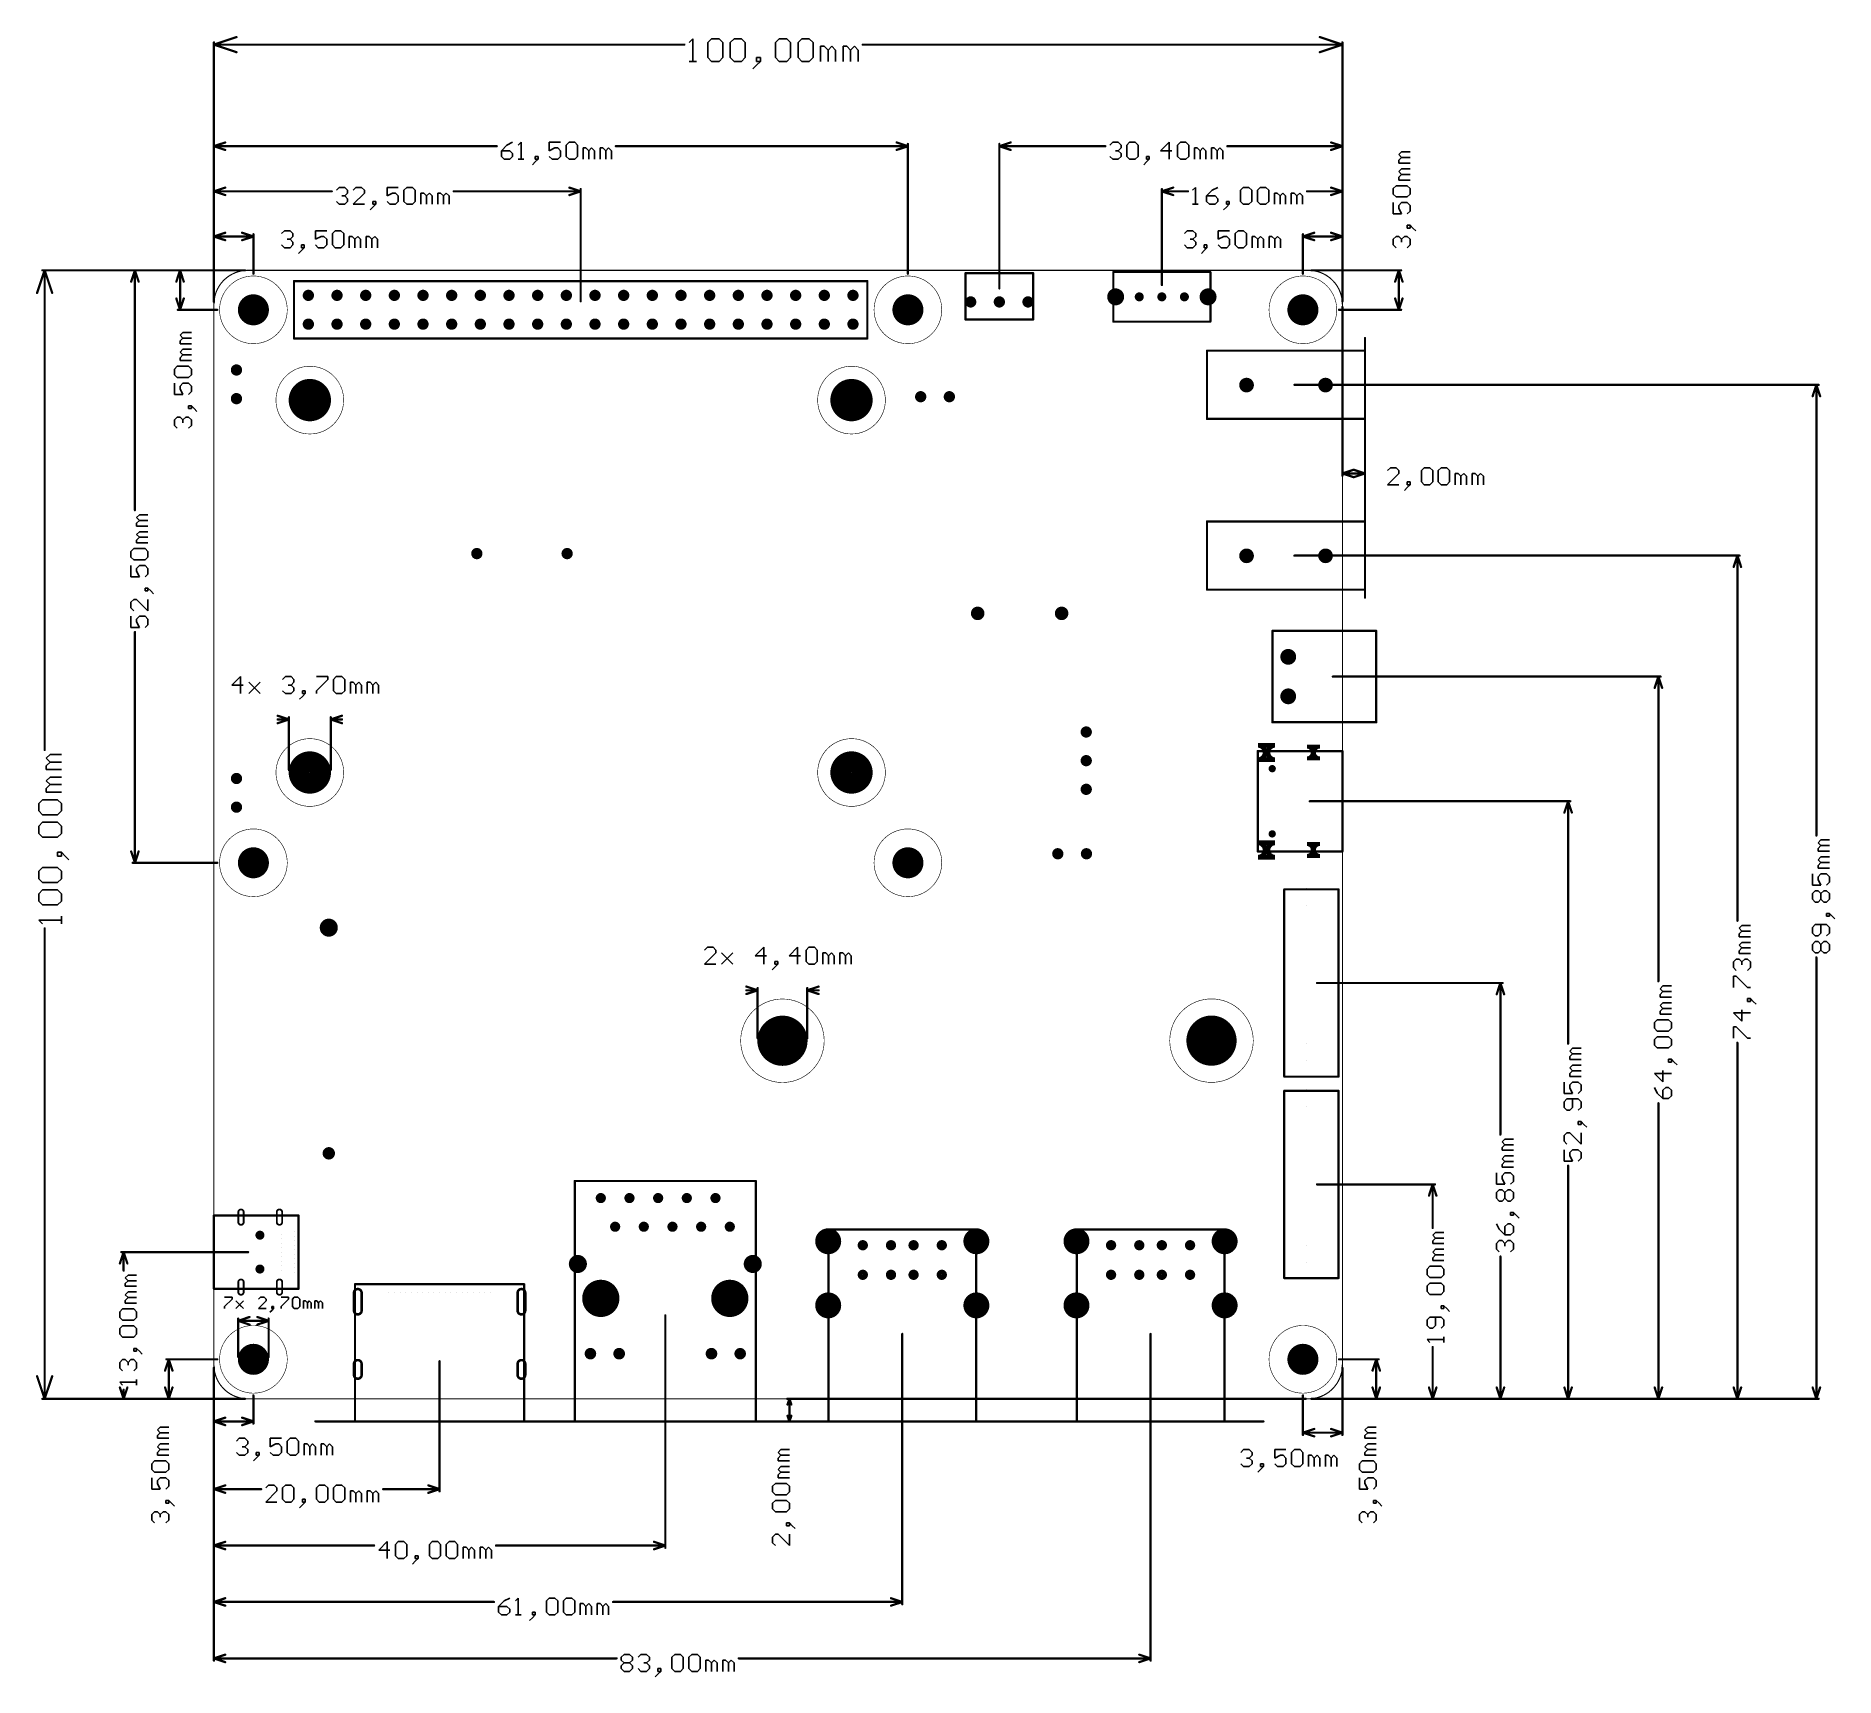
# Model space of a CAD drawing. Header units: millimetres. Extents: x -16 to 144, y -25 to 121.
import ezdxf

# ---------------------------------------------------------------- set-up
doc = ezdxf.new("R2010")
doc.units = ezdxf.units.MM
for name, color, linetype in [('Mechanical1', 6, 'Continuous'), ('Mechanical10', 56, 'Continuous'), ('Mechanical15', 56, 'Continuous'), ('PadHoleLayer', 156, 'Continuous')]:
    doc.layers.add(name, color=color, linetype=linetype)

# ---------------------------------------------------------------- blocks, each defined once
blk = doc.blocks.new('CON_HDR_P254_1X02_STR_4')
at = {"layer": 'PadHoleLayer', "const_width": 0.5}
for points in [[(-1.52, 0, 1), (-1.02, 0, 1)], [(1.02, 0, 1), (1.52, 0, 1)]]:
    blk.add_lwpolyline(points, format="xyb", close=True, dxfattribs=at)
blk = doc.blocks.new('CON_XKB_PJ_320D_34')
at = {"layer": 'PadHoleLayer', "const_width": 0.65}
for points in [[(-3.83, 0.02, 1), (-3.18, 0.02, 1)], [(3.17, 0.02, 1), (3.82, 0.02, 1)]]:
    blk.add_lwpolyline(points, format="xyb", close=True, dxfattribs=at)
blk = doc.blocks.new('CON_XKB_PJ_320D_35')
at = {"layer": 'PadHoleLayer', "const_width": 0.65}
for points in [[(-3.83, 0.02, 1), (-3.18, 0.02, 1)], [(3.17, 0.02, 1), (3.82, 0.02, 1)]]:
    blk.add_lwpolyline(points, format="xyb", close=True, dxfattribs=at)
blk = doc.blocks.new('CON_HDR_P254_2X20M_STR_164')
at = {"layer": 'PadHoleLayer', "const_width": 0.5}
for points in [[(-24.38, 1.28, 1), (-23.88, 1.28, 1)], [(-21.84, 1.28, 1), (-21.34, 1.28, 1)], [(-19.3, 1.28, 1), (-18.8, 1.28, 1)], [(-16.76, 1.28, 1), (-16.26, 1.28, 1)], [(-14.22, 1.28, 1), (-13.72, 1.28, 1)], [(-11.68, 1.28, 1), (-11.18, 1.28, 1)], [(-9.14, 1.28, 1), (-8.64, 1.28, 1)], [(-6.6, 1.28, 1), (-6.1, 1.28, 1)], [(-4.06, 1.28, 1), (-3.56, 1.28, 1)], [(-1.52, 1.28, 1), (-1.02, 1.28, 1)], [(1.02, 1.28, 1), (1.52, 1.28, 1)], [(3.56, 1.28, 1), (4.06, 1.28, 1)], [(6.1, 1.28, 1), (6.6, 1.28, 1)], [(8.64, 1.28, 1), (9.14, 1.28, 1)], [(11.18, 1.28, 1), (11.68, 1.28, 1)], [(13.72, 1.28, 1), (14.22, 1.28, 1)], [(16.26, 1.28, 1), (16.76, 1.28, 1)], [(18.8, 1.28, 1), (19.3, 1.28, 1)], [(21.34, 1.28, 1), (21.84, 1.28, 1)], [(23.88, 1.28, 1), (24.38, 1.28, 1)], [(-24.38, -1.27, 1), (-23.88, -1.27, 1)], [(-21.84, -1.27, 1), (-21.34, -1.27, 1)], [(-19.3, -1.27, 1), (-18.8, -1.27, 1)], [(-16.76, -1.27, 1), (-16.26, -1.27, 1)], [(-14.22, -1.27, 1), (-13.72, -1.27, 1)], [(-11.68, -1.27, 1), (-11.18, -1.27, 1)], [(-9.14, -1.27, 1), (-8.64, -1.27, 1)], [(-6.6, -1.27, 1), (-6.1, -1.27, 1)], [(-4.06, -1.27, 1), (-3.56, -1.27, 1)], [(-1.52, -1.27, 1), (-1.02, -1.27, 1)], [(1.02, -1.27, 1), (1.52, -1.27, 1)], [(3.56, -1.27, 1), (4.06, -1.27, 1)], [(6.1, -1.27, 1), (6.6, -1.27, 1)], [(8.64, -1.27, 1), (9.14, -1.27, 1)], [(11.18, -1.27, 1), (11.68, -1.27, 1)], [(13.72, -1.27, 1), (14.22, -1.27, 1)], [(16.26, -1.27, 1), (16.76, -1.27, 1)], [(18.8, -1.27, 1), (19.3, -1.27, 1)], [(21.34, -1.27, 1), (21.84, -1.27, 1)], [(23.88, -1.27, 1), (24.38, -1.27, 1)]]:
    blk.add_lwpolyline(points, format="xyb", close=True, dxfattribs=at)
blk = doc.blocks.new('CON_HDR_P254_1X02_STR_165')
at = {"layer": 'PadHoleLayer', "const_width": 0.5}
for points in [[(-1.52, 0, 1), (-1.02, 0, 1)], [(1.02, 0, 1), (1.52, 0, 1)]]:
    blk.add_lwpolyline(points, format="xyb", close=True, dxfattribs=at)
blk = doc.blocks.new('CON_XKB_U262_161N_4BVC11_255')
at = {"layer": 'PadHoleLayer'}
for points, const_width in [([(-4.96, 3.84), (-4.96, 2.31, -1), (-3.68, 2.31), (-3.68, 3.84, -1)], 0.425), ([(3.68, 3.84), (3.68, 2.31, -1), (4.96, 2.31), (4.96, 3.84, -1)], 0.425), ([(-3.05, 2.57, 1), (-2.73, 2.57, 1)], 0.325), ([(2.73, 2.57, 1), (3.05, 2.57, 1)], 0.325), ([(-4.84, -0.5), (-4.84, -1.65, -1), (-3.79, -1.65), (-3.79, -0.5, -1)], 0.35), ([(3.8, -0.5), (3.8, -1.65, -1), (4.85, -1.65), (4.85, -0.5, -1)], 0.35)]:
    blk.add_lwpolyline(points, format="xyb", close=True, dxfattribs=dict(at, const_width=const_width))
blk = doc.blocks.new('CON_GCT_MEM2055_R_B_256')
at = {"layer": 'PadHoleLayer', "const_width": 0.5}
for points in [[(-5.2, 3.5, 1), (-4.7, 3.5, 1)], [(2.8, 3.5, 1), (3.3, 3.5, 1)]]:
    blk.add_lwpolyline(points, format="xyb", close=True, dxfattribs=at)
blk = doc.blocks.new('SWI_CKS_OS102011MA1Q_258')
at = {"layer": 'PadHoleLayer'}
for points, const_width in [([(-4.47, 0, 1), (-3.72, 0, 1)], 0.75), ([(-2.2, 0, 1), (-1.8, 0, 1)], 0.4), ([(-0.2, 0, 1), (0.2, 0, 1)], 0.4), ([(1.8, 0, 1), (2.2, 0, 1)], 0.4), ([(3.72, 0, 1), (4.47, 0, 1)], 0.75)]:
    blk.add_lwpolyline(points, format="xyb", close=True, dxfattribs=dict(at, const_width=const_width))
blk = doc.blocks.new('CON_HDR_P254_1X03_STR_259')
at = {"layer": 'PadHoleLayer', "const_width": 0.5}
for points in [[(-2.79, 0, 1), (-2.29, 0, 1)], [(-0.25, 0, 1), (0.25, 0, 1)], [(2.29, 0, 1), (2.79, 0, 1)]]:
    blk.add_lwpolyline(points, format="xyb", close=True, dxfattribs=at)
blk = doc.blocks.new('SKT_HRW_S8411_45R_261')
at = {"layer": 'PadHoleLayer', "const_width": 0.6}
for points in [[(-0.3, 3.72, 1), (0.3, 3.72, 1)], [(-0.3, -3.72, 1), (0.3, -3.72, 1)]]:
    blk.add_lwpolyline(points, format="xyb", close=True, dxfattribs=at)
blk = doc.blocks.new('OPT_VSH_TSOP3XXXX_264')
at = {"layer": 'PadHoleLayer', "const_width": 0.5}
for points in [[(-2.79, 0, 1), (-2.29, 0, 1)], [(-0.25, 0, 1), (0.25, 0, 1)], [(2.29, 0, 1), (2.79, 0, 1)]]:
    blk.add_lwpolyline(points, format="xyb", close=True, dxfattribs=at)
blk = doc.blocks.new('CON_XKB_X05B20L22T_REV_265')
at = {"layer": 'PadHoleLayer'}
for points in [[(-5.25, 2.15), (-5.25, 2.15, -1), (-5.25, 2.15), (-5.25, 2.15, -1)], [(-4.75, 2.15), (-4.75, 2.15, -1), (-4.75, 2.15), (-4.75, 2.15, -1)], [(-4.25, 2.15), (-4.25, 2.15, -1), (-4.25, 2.15), (-4.25, 2.15, -1)], [(-3.75, 2.15), (-3.75, 2.15, -1), (-3.75, 2.15), (-3.75, 2.15, -1)], [(-3.25, 2.15), (-3.25, 2.15, -1), (-3.25, 2.15), (-3.25, 2.15, -1)], [(-2.75, 2.15), (-2.75, 2.15, -1), (-2.75, 2.15), (-2.75, 2.15, -1)], [(-2.25, 2.15), (-2.25, 2.15, -1), (-2.25, 2.15), (-2.25, 2.15, -1)], [(-1.75, 2.15), (-1.75, 2.15, -1), (-1.75, 2.15), (-1.75, 2.15, -1)], [(-1.25, 2.15), (-1.25, 2.15, -1), (-1.25, 2.15), (-1.25, 2.15, -1)], [(-0.75, 2.15), (-0.75, 2.15, -1), (-0.75, 2.15), (-0.75, 2.15, -1)], [(-0.25, 2.15), (-0.25, 2.15, -1), (-0.25, 2.15), (-0.25, 2.15, -1)], [(0.25, 2.15), (0.25, 2.15, -1), (0.25, 2.15), (0.25, 2.15, -1)], [(0.75, 2.15), (0.75, 2.15, -1), (0.75, 2.15), (0.75, 2.15, -1)], [(1.25, 2.15), (1.25, 2.15, -1), (1.25, 2.15), (1.25, 2.15, -1)], [(1.75, 2.15), (1.75, 2.15, -1), (1.75, 2.15), (1.75, 2.15, -1)], [(2.25, 2.15), (2.25, 2.15, -1), (2.25, 2.15), (2.25, 2.15, -1)], [(2.75, 2.15), (2.75, 2.15, -1), (2.75, 2.15), (2.75, 2.15, -1)], [(3.25, 2.15), (3.25, 2.15, -1), (3.25, 2.15), (3.25, 2.15, -1)], [(3.75, 2.15), (3.75, 2.15, -1), (3.75, 2.15), (3.75, 2.15, -1)], [(4.25, 2.15), (4.25, 2.15, -1), (4.25, 2.15), (4.25, 2.15, -1)], [(4.75, 2.15), (4.75, 2.15, -1), (4.75, 2.15), (4.75, 2.15, -1)], [(5.25, 2.15), (5.25, 2.15, -1), (5.25, 2.15), (5.25, 2.15, -1)], [(-6.9, 0.2), (-6.9, 0.2, -1), (-6.9, 0.2), (-6.9, 0.2, -1)], [(6.9, 0.2), (6.9, 0.2, -1), (6.9, 0.2), (6.9, 0.2, -1)]]:
    blk.add_lwpolyline(points, format="xyb", close=True, dxfattribs=at)
blk = doc.blocks.new('CON_XKB_X05B20L22T_REV_B_266')
at = {"layer": 'PadHoleLayer'}
for points in [[(-6.9, -0.2), (-6.9, -0.2, -1), (-6.9, -0.2), (-6.9, -0.2, -1)], [(6.9, -0.2), (6.9, -0.2, -1), (6.9, -0.2), (6.9, -0.2, -1)], [(-5.25, -2.15), (-5.25, -2.15, -1), (-5.25, -2.15), (-5.25, -2.15, -1)], [(-4.75, -2.15), (-4.75, -2.15, -1), (-4.75, -2.15), (-4.75, -2.15, -1)], [(-4.25, -2.15), (-4.25, -2.15, -1), (-4.25, -2.15), (-4.25, -2.15, -1)], [(-3.75, -2.15), (-3.75, -2.15, -1), (-3.75, -2.15), (-3.75, -2.15, -1)], [(-3.25, -2.15), (-3.25, -2.15, -1), (-3.25, -2.15), (-3.25, -2.15, -1)], [(-2.75, -2.15), (-2.75, -2.15, -1), (-2.75, -2.15), (-2.75, -2.15, -1)], [(-2.25, -2.15), (-2.25, -2.15, -1), (-2.25, -2.15), (-2.25, -2.15, -1)], [(-1.75, -2.15), (-1.75, -2.15, -1), (-1.75, -2.15), (-1.75, -2.15, -1)], [(-1.25, -2.15), (-1.25, -2.15, -1), (-1.25, -2.15), (-1.25, -2.15, -1)], [(-0.75, -2.15), (-0.75, -2.15, -1), (-0.75, -2.15), (-0.75, -2.15, -1)], [(-0.25, -2.15), (-0.25, -2.15, -1), (-0.25, -2.15), (-0.25, -2.15, -1)], [(0.25, -2.15), (0.25, -2.15, -1), (0.25, -2.15), (0.25, -2.15, -1)], [(0.75, -2.15), (0.75, -2.15, -1), (0.75, -2.15), (0.75, -2.15, -1)], [(1.25, -2.15), (1.25, -2.15, -1), (1.25, -2.15), (1.25, -2.15, -1)], [(1.75, -2.15), (1.75, -2.15, -1), (1.75, -2.15), (1.75, -2.15, -1)], [(2.25, -2.15), (2.25, -2.15, -1), (2.25, -2.15), (2.25, -2.15, -1)], [(2.75, -2.15), (2.75, -2.15, -1), (2.75, -2.15), (2.75, -2.15, -1)], [(3.25, -2.15), (3.25, -2.15, -1), (3.25, -2.15), (3.25, -2.15, -1)], [(3.75, -2.15), (3.75, -2.15, -1), (3.75, -2.15), (3.75, -2.15, -1)], [(4.25, -2.15), (4.25, -2.15, -1), (4.25, -2.15), (4.25, -2.15, -1)], [(4.75, -2.15), (4.75, -2.15, -1), (4.75, -2.15), (4.75, -2.15, -1)], [(5.25, -2.15), (5.25, -2.15, -1), (5.25, -2.15), (5.25, -2.15, -1)]]:
    blk.add_lwpolyline(points, format="xyb", close=True, dxfattribs=at)
blk = doc.blocks.new('CON_XKB_X05B20L22T_REV_B_267')
at = {"layer": 'PadHoleLayer'}
for points in [[(-6.9, -0.2), (-6.9, -0.2, -1), (-6.9, -0.2), (-6.9, -0.2, -1)], [(6.9, -0.2), (6.9, -0.2, -1), (6.9, -0.2), (6.9, -0.2, -1)], [(-5.25, -2.15), (-5.25, -2.15, -1), (-5.25, -2.15), (-5.25, -2.15, -1)], [(-4.75, -2.15), (-4.75, -2.15, -1), (-4.75, -2.15), (-4.75, -2.15, -1)], [(-4.25, -2.15), (-4.25, -2.15, -1), (-4.25, -2.15), (-4.25, -2.15, -1)], [(-3.75, -2.15), (-3.75, -2.15, -1), (-3.75, -2.15), (-3.75, -2.15, -1)], [(-3.25, -2.15), (-3.25, -2.15, -1), (-3.25, -2.15), (-3.25, -2.15, -1)], [(-2.75, -2.15), (-2.75, -2.15, -1), (-2.75, -2.15), (-2.75, -2.15, -1)], [(-2.25, -2.15), (-2.25, -2.15, -1), (-2.25, -2.15), (-2.25, -2.15, -1)], [(-1.75, -2.15), (-1.75, -2.15, -1), (-1.75, -2.15), (-1.75, -2.15, -1)], [(-1.25, -2.15), (-1.25, -2.15, -1), (-1.25, -2.15), (-1.25, -2.15, -1)], [(-0.75, -2.15), (-0.75, -2.15, -1), (-0.75, -2.15), (-0.75, -2.15, -1)], [(-0.25, -2.15), (-0.25, -2.15, -1), (-0.25, -2.15), (-0.25, -2.15, -1)], [(0.25, -2.15), (0.25, -2.15, -1), (0.25, -2.15), (0.25, -2.15, -1)], [(0.75, -2.15), (0.75, -2.15, -1), (0.75, -2.15), (0.75, -2.15, -1)], [(1.25, -2.15), (1.25, -2.15, -1), (1.25, -2.15), (1.25, -2.15, -1)], [(1.75, -2.15), (1.75, -2.15, -1), (1.75, -2.15), (1.75, -2.15, -1)], [(2.25, -2.15), (2.25, -2.15, -1), (2.25, -2.15), (2.25, -2.15, -1)], [(2.75, -2.15), (2.75, -2.15, -1), (2.75, -2.15), (2.75, -2.15, -1)], [(3.25, -2.15), (3.25, -2.15, -1), (3.25, -2.15), (3.25, -2.15, -1)], [(3.75, -2.15), (3.75, -2.15, -1), (3.75, -2.15), (3.75, -2.15, -1)], [(4.25, -2.15), (4.25, -2.15, -1), (4.25, -2.15), (4.25, -2.15, -1)], [(4.75, -2.15), (4.75, -2.15, -1), (4.75, -2.15), (4.75, -2.15, -1)], [(5.25, -2.15), (5.25, -2.15, -1), (5.25, -2.15), (5.25, -2.15, -1)]]:
    blk.add_lwpolyline(points, format="xyb", close=True, dxfattribs=at)
blk = doc.blocks.new('CON_XKB_X05B20L22T_REV_268')
at = {"layer": 'PadHoleLayer'}
for points in [[(-5.25, 2.15), (-5.25, 2.15, -1), (-5.25, 2.15), (-5.25, 2.15, -1)], [(-4.75, 2.15), (-4.75, 2.15, -1), (-4.75, 2.15), (-4.75, 2.15, -1)], [(-4.25, 2.15), (-4.25, 2.15, -1), (-4.25, 2.15), (-4.25, 2.15, -1)], [(-3.75, 2.15), (-3.75, 2.15, -1), (-3.75, 2.15), (-3.75, 2.15, -1)], [(-3.25, 2.15), (-3.25, 2.15, -1), (-3.25, 2.15), (-3.25, 2.15, -1)], [(-2.75, 2.15), (-2.75, 2.15, -1), (-2.75, 2.15), (-2.75, 2.15, -1)], [(-2.25, 2.15), (-2.25, 2.15, -1), (-2.25, 2.15), (-2.25, 2.15, -1)], [(-1.75, 2.15), (-1.75, 2.15, -1), (-1.75, 2.15), (-1.75, 2.15, -1)], [(-1.25, 2.15), (-1.25, 2.15, -1), (-1.25, 2.15), (-1.25, 2.15, -1)], [(-0.75, 2.15), (-0.75, 2.15, -1), (-0.75, 2.15), (-0.75, 2.15, -1)], [(-0.25, 2.15), (-0.25, 2.15, -1), (-0.25, 2.15), (-0.25, 2.15, -1)], [(0.25, 2.15), (0.25, 2.15, -1), (0.25, 2.15), (0.25, 2.15, -1)], [(0.75, 2.15), (0.75, 2.15, -1), (0.75, 2.15), (0.75, 2.15, -1)], [(1.25, 2.15), (1.25, 2.15, -1), (1.25, 2.15), (1.25, 2.15, -1)], [(1.75, 2.15), (1.75, 2.15, -1), (1.75, 2.15), (1.75, 2.15, -1)], [(2.25, 2.15), (2.25, 2.15, -1), (2.25, 2.15), (2.25, 2.15, -1)], [(2.75, 2.15), (2.75, 2.15, -1), (2.75, 2.15), (2.75, 2.15, -1)], [(3.25, 2.15), (3.25, 2.15, -1), (3.25, 2.15), (3.25, 2.15, -1)], [(3.75, 2.15), (3.75, 2.15, -1), (3.75, 2.15), (3.75, 2.15, -1)], [(4.25, 2.15), (4.25, 2.15, -1), (4.25, 2.15), (4.25, 2.15, -1)], [(4.75, 2.15), (4.75, 2.15, -1), (4.75, 2.15), (4.75, 2.15, -1)], [(5.25, 2.15), (5.25, 2.15, -1), (5.25, 2.15), (5.25, 2.15, -1)], [(-6.9, 0.2), (-6.9, 0.2, -1), (-6.9, 0.2), (-6.9, 0.2, -1)], [(6.9, 0.2), (6.9, 0.2, -1), (6.9, 0.2), (6.9, 0.2, -1)]]:
    blk.add_lwpolyline(points, format="xyb", close=True, dxfattribs=at)
blk = doc.blocks.new('CON_HDMI_269')
at = {"layer": 'PadHoleLayer', "const_width": 0.225}
for points in [[(-7.59, 3.74), (-7.59, 5.31, -1), (-6.91, 5.31), (-6.91, 3.74, -1)], [(6.91, 3.74), (6.91, 5.31, -1), (7.59, 5.31), (7.59, 3.74, -1)], [(-7.59, -1.96), (-7.59, -0.99, -1), (-6.91, -0.99), (-6.91, -1.96, -1)], [(6.91, -1.96), (6.91, -0.99, -1), (7.59, -0.99), (7.59, -1.96, -1)]]:
    blk.add_lwpolyline(points, format="xyb", close=True, dxfattribs=at)
at = {"layer": 'PadHoleLayer'}
for points in [[(-4.5, 5.32), (-4.5, 5.32, -1), (-4.5, 5.32), (-4.5, 5.32, -1)], [(-4, 5.32), (-4, 5.32, -1), (-4, 5.32), (-4, 5.32, -1)], [(-3.5, 5.32), (-3.5, 5.32, -1), (-3.5, 5.32), (-3.5, 5.32, -1)], [(-3, 5.32), (-3, 5.32, -1), (-3, 5.32), (-3, 5.32, -1)], [(-2.5, 5.32), (-2.5, 5.32, -1), (-2.5, 5.32), (-2.5, 5.32, -1)], [(-2, 5.32), (-2, 5.32, -1), (-2, 5.32), (-2, 5.32, -1)], [(-1.5, 5.32), (-1.5, 5.32, -1), (-1.5, 5.32), (-1.5, 5.32, -1)], [(-1, 5.32), (-1, 5.32, -1), (-1, 5.32), (-1, 5.32, -1)], [(-0.5, 5.32), (-0.5, 5.32, -1), (-0.5, 5.32), (-0.5, 5.32, -1)], [(0, 5.32), (0, 5.32, -1), (0, 5.32), (0, 5.32, -1)], [(0.5, 5.32), (0.5, 5.32, -1), (0.5, 5.32), (0.5, 5.32, -1)], [(1, 5.32), (1, 5.32, -1), (1, 5.32), (1, 5.32, -1)], [(1.5, 5.32), (1.5, 5.32, -1), (1.5, 5.32), (1.5, 5.32, -1)], [(2, 5.32), (2, 5.32, -1), (2, 5.32), (2, 5.32, -1)], [(2.5, 5.32), (2.5, 5.32, -1), (2.5, 5.32), (2.5, 5.32, -1)], [(3, 5.32), (3, 5.32, -1), (3, 5.32), (3, 5.32, -1)], [(3.5, 5.32), (3.5, 5.32, -1), (3.5, 5.32), (3.5, 5.32, -1)], [(4, 5.32), (4, 5.32, -1), (4, 5.32), (4, 5.32, -1)], [(4.5, 5.32), (4.5, 5.32, -1), (4.5, 5.32), (4.5, 5.32, -1)]]:
    blk.add_lwpolyline(points, format="xyb", close=True, dxfattribs=at)
blk = doc.blocks.new('CON_WRT_685119248123_270')
at = {"layer": 'PadHoleLayer'}
for points in [[(-1.8, 3.43), (-1.8, 3.43, -1), (-1.8, 3.43), (-1.8, 3.43, -1)], [(-1.4, 3.43), (-1.4, 3.43, -1), (-1.4, 3.43), (-1.4, 3.43, -1)], [(-1, 3.43), (-1, 3.43, -1), (-1, 3.43), (-1, 3.43, -1)], [(-0.6, 3.43), (-0.6, 3.43, -1), (-0.6, 3.43), (-0.6, 3.43, -1)], [(-0.2, 3.43), (-0.2, 3.43, -1), (-0.2, 3.43), (-0.2, 3.43, -1)], [(0.2, 3.43), (0.2, 3.43, -1), (0.2, 3.43), (0.2, 3.43, -1)], [(0.6, 3.43), (0.6, 3.43, -1), (0.6, 3.43), (0.6, 3.43, -1)], [(1, 3.43), (1, 3.43, -1), (1, 3.43), (1, 3.43, -1)], [(1.4, 3.43), (1.4, 3.43, -1), (1.4, 3.43), (1.4, 3.43, -1)], [(1.8, 3.43), (1.8, 3.43, -1), (1.8, 3.43), (1.8, 3.43, -1)], [(-1.6, 2.2), (-1.6, 2.2, -1), (-1.6, 2.2), (-1.6, 2.2, -1)], [(-1.2, 2.2), (-1.2, 2.2, -1), (-1.2, 2.2), (-1.2, 2.2, -1)], [(-0.8, 2.2), (-0.8, 2.2, -1), (-0.8, 2.2), (-0.8, 2.2, -1)], [(-0.4, 2.2), (-0.4, 2.2, -1), (-0.4, 2.2), (-0.4, 2.2, -1)], [(0, 2.2), (0, 2.2, -1), (0, 2.2), (0, 2.2, -1)], [(0.4, 2.2), (0.4, 2.2, -1), (0.4, 2.2), (0.4, 2.2, -1)], [(0.8, 2.2), (0.8, 2.2, -1), (0.8, 2.2), (0.8, 2.2, -1)], [(1.2, 2.2), (1.2, 2.2, -1), (1.2, 2.2), (1.2, 2.2, -1)], [(1.6, 2.2), (1.6, 2.2, -1), (1.6, 2.2), (1.6, 2.2, -1)]]:
    blk.add_lwpolyline(points, format="xyb", close=True, dxfattribs=at)
for points, const_width in [([(-3.54, 2.3), (-2.66, 2.3, -1), (-2.66, 1.82), (-3.54, 1.82, -1)], 0.162), ([(2.66, 2.3), (3.54, 2.3, -1), (3.54, 1.82), (2.66, 1.82, -1)], 0.162), ([(-1.7, 0.33, 1), (-1.3, 0.33, 1)], 0.4), ([(1.3, 0.33, 1), (1.7, 0.33, 1)], 0.4), ([(-3.54, -1.11), (-2.66, -1.11, -1), (-2.66, -1.59), (-3.54, -1.59, -1)], 0.162), ([(2.66, -1.11), (3.54, -1.11, -1), (3.54, -1.59), (2.66, -1.59, -1)], 0.162)]:
    blk.add_lwpolyline(points, format="xyb", close=True, dxfattribs=dict(at, const_width=const_width))
blk = doc.blocks.new('PCB_WRT_9774025360_271')
at = {"layer": 'PadHoleLayer', "const_width": 2.2}
blk.add_lwpolyline([(-1.1, 0, 1), (1.1, 0, 1)], format="xyb", close=True, dxfattribs=at)
blk = doc.blocks.new('PCB_WRT_9774025360_272')
at = {"layer": 'PadHoleLayer', "const_width": 2.2}
blk.add_lwpolyline([(-1.1, 0, 1), (1.1, 0, 1)], format="xyb", close=True, dxfattribs=at)
blk = doc.blocks.new('PCB_MH_H270_C600_273')
at = {"layer": 'PadHoleLayer', "const_width": 1.35}
blk.add_lwpolyline([(-0.67, 0, 1), (0.67, 0, 1)], format="xyb", close=True, dxfattribs=at)
blk = doc.blocks.new('PCB_MH_H270_C600_274')
at = {"layer": 'PadHoleLayer', "const_width": 1.35}
blk.add_lwpolyline([(-0.67, 0, 1), (0.67, 0, 1)], format="xyb", close=True, dxfattribs=at)
blk = doc.blocks.new('PCB_MH_H270_C600_275')
at = {"layer": 'PadHoleLayer', "const_width": 1.35}
blk.add_lwpolyline([(-0.67, 0, 1), (0.67, 0, 1)], format="xyb", close=True, dxfattribs=at)
blk = doc.blocks.new('CON_NGFF_KEY_M_P67_H420_280')
at = {"layer": 'PadHoleLayer'}
for points, const_width in [([(-10.27, -1.5, 1), (-9.72, -1.5, 1)], 0.55), ([(9.6, -1.5, 1), (10.4, -1.5, 1)], 0.8)]:
    blk.add_lwpolyline(points, format="xyb", close=True, dxfattribs=dict(at, const_width=const_width))
blk = doc.blocks.new('PCB_MH_H270_C600_281')
at = {"layer": 'PadHoleLayer', "const_width": 1.35}
blk.add_lwpolyline([(-0.67, 0, 1), (0.67, 0, 1)], format="xyb", close=True, dxfattribs=at)
blk = doc.blocks.new('PCB_MH_H270_C600_282')
at = {"layer": 'PadHoleLayer', "const_width": 1.35}
blk.add_lwpolyline([(-0.67, 0, 1), (0.67, 0, 1)], format="xyb", close=True, dxfattribs=at)
blk = doc.blocks.new('PCB_MH_H270_C600_283')
at = {"layer": 'PadHoleLayer', "const_width": 1.35}
blk.add_lwpolyline([(-0.67, 0, 1), (0.67, 0, 1)], format="xyb", close=True, dxfattribs=at)
blk = doc.blocks.new('PCB_MH_H270_C600_284')
at = {"layer": 'PadHoleLayer', "const_width": 1.35}
blk.add_lwpolyline([(-0.67, 0, 1), (0.67, 0, 1)], format="xyb", close=True, dxfattribs=at)
blk = doc.blocks.new('CON_WRT_7499110122_B_285')
at = {"layer": 'PadHoleLayer'}
for points, const_width in [([(-5.94, 9.14, 1), (-5.49, 9.14, 1)], 0.45), ([(-3.4, 9.14, 1), (-2.95, 9.14, 1)], 0.45), ([(-0.86, 9.14, 1), (-0.41, 9.14, 1)], 0.45), ([(1.68, 9.14, 1), (2.13, 9.14, 1)], 0.45), ([(4.22, 9.14, 1), (4.67, 9.14, 1)], 0.45), ([(-4.67, 6.6, 1), (-4.22, 6.6, 1)], 0.45), ([(-2.13, 6.6, 1), (-1.68, 6.6, 1)], 0.45), ([(0.41, 6.6, 1), (0.86, 6.6, 1)], 0.45), ([(2.95, 6.6, 1), (3.4, 6.6, 1)], 0.45), ([(5.49, 6.6, 1), (5.94, 6.6, 1)], 0.45), ([(-8.15, 3.3, 1), (-7.35, 3.3, 1)], 0.8), ([(7.35, 3.3, 1), (8.15, 3.3, 1)], 0.8), ([(-6.54, 0.25, 1), (-4.89, 0.25, 1)], 1.65), ([(4.89, 0.25, 1), (6.54, 0.25, 1)], 1.65), ([(-6.89, -4.65, 1), (-6.38, -4.65, 1)], 0.51), ([(-4.35, -4.65, 1), (-3.83, -4.65, 1)], 0.51), ([(3.83, -4.65, 1), (4.35, -4.65, 1)], 0.51), ([(6.38, -4.65, 1), (6.89, -4.65, 1)], 0.51)]:
    blk.add_lwpolyline(points, format="xyb", close=True, dxfattribs=dict(at, const_width=const_width))
blk = doc.blocks.new('CON_USB_TYPE_A_2X_286')
at = {"layer": 'PadHoleLayer'}
for points, const_width in [([(-7.14, 7.46, 1), (-5.99, 7.46, 1)], 1.15), ([(5.99, 7.46, 1), (7.14, 7.46, 1)], 1.15), ([(-3.73, 7.11, 1), (-3.27, 7.11, 1)], 0.45), ([(-1.23, 7.11, 1), (-0.77, 7.11, 1)], 0.45), ([(0.77, 7.11, 1), (1.23, 7.11, 1)], 0.45), ([(3.27, 7.11, 1), (3.73, 7.11, 1)], 0.45), ([(-3.73, 4.49, 1), (-3.27, 4.49, 1)], 0.45), ([(-1.23, 4.49, 1), (-0.77, 4.49, 1)], 0.45), ([(0.77, 4.49, 1), (1.23, 4.49, 1)], 0.45), ([(3.27, 4.49, 1), (3.73, 4.49, 1)], 0.45), ([(-7.14, 1.78, 1), (-5.99, 1.78, 1)], 1.15), ([(5.99, 1.78, 1), (7.14, 1.78, 1)], 1.15)]:
    blk.add_lwpolyline(points, format="xyb", close=True, dxfattribs=dict(at, const_width=const_width))
blk = doc.blocks.new('CON_USB_TYPE_A_2X_287')
at = {"layer": 'PadHoleLayer'}
for points, const_width in [([(-7.14, 7.46, 1), (-5.99, 7.46, 1)], 1.15), ([(5.99, 7.46, 1), (7.14, 7.46, 1)], 1.15), ([(-3.73, 7.11, 1), (-3.27, 7.11, 1)], 0.45), ([(-1.23, 7.11, 1), (-0.77, 7.11, 1)], 0.45), ([(0.77, 7.11, 1), (1.23, 7.11, 1)], 0.45), ([(3.27, 7.11, 1), (3.73, 7.11, 1)], 0.45), ([(-3.73, 4.49, 1), (-3.27, 4.49, 1)], 0.45), ([(-1.23, 4.49, 1), (-0.77, 4.49, 1)], 0.45), ([(0.77, 4.49, 1), (1.23, 4.49, 1)], 0.45), ([(3.27, 4.49, 1), (3.73, 4.49, 1)], 0.45), ([(-7.14, 1.78, 1), (-5.99, 1.78, 1)], 1.15), ([(5.99, 1.78, 1), (7.14, 1.78, 1)], 1.15)]:
    blk.add_lwpolyline(points, format="xyb", close=True, dxfattribs=dict(at, const_width=const_width))
blk = doc.blocks.new('CON_HDR_P254_1X02_STR_288')
at = {"layer": 'PadHoleLayer', "const_width": 0.5}
for points in [[(-1.52, 0, 1), (-1.02, 0, 1)], [(1.02, 0, 1), (1.52, 0, 1)]]:
    blk.add_lwpolyline(points, format="xyb", close=True, dxfattribs=at)
blk = doc.blocks.new('CON_WRT_691305140002_289')
at = {"layer": 'PadHoleLayer', "const_width": 0.7}
for points in [[(-2.1, 3.2, 1), (-1.4, 3.2, 1)], [(1.4, 3.2, 1), (2.1, 3.2, 1)]]:
    blk.add_lwpolyline(points, format="xyb", close=True, dxfattribs=at)
blk = doc.blocks.new('PCB_WRT_9774015151_294')
at = {"layer": 'PadHoleLayer', "const_width": 1.85}
blk.add_lwpolyline([(-0.92, 0, 1), (0.92, 0, 1)], format="xyb", close=True, dxfattribs=at)
blk = doc.blocks.new('PCB_WRT_9774015151_295')
at = {"layer": 'PadHoleLayer', "const_width": 1.85}
blk.add_lwpolyline([(-0.92, 0, 1), (0.92, 0, 1)], format="xyb", close=True, dxfattribs=at)
blk = doc.blocks.new('PCB_WRT_9774015151_296')
at = {"layer": 'PadHoleLayer', "const_width": 1.85}
blk.add_lwpolyline([(-0.92, 0, 1), (0.92, 0, 1)], format="xyb", close=True, dxfattribs=at)
blk = doc.blocks.new('PCB_WRT_9774015151_297')
at = {"layer": 'PadHoleLayer', "const_width": 1.85}
blk.add_lwpolyline([(-0.92, 0, 1), (0.92, 0, 1)], format="xyb", close=True, dxfattribs=at)
blk = doc.blocks.new('CON_HDR_P254_1X02_STR_299')
at = {"layer": 'PadHoleLayer', "const_width": 0.5}
for points in [[(-1.52, 0, 1), (-1.02, 0, 1)], [(1.02, 0, 1), (1.52, 0, 1)]]:
    blk.add_lwpolyline(points, format="xyb", close=True, dxfattribs=at)

msp = doc.modelspace()

# ---------------------------------------------------------------- linework, layer by layer
at = {"layer": 'Mechanical1', "const_width": 0.1}
for points in [[(0, 97, -0.414214), (3, 100)], [(97, 100, -0.414214), (100, 97)], [(3, 0, -0.414214), (0, 3)], [(100, 3, -0.414214), (97, 0)]]:
    msp.add_lwpolyline(points, format="xyb", dxfattribs=at)
for points in [[(3, 100), (97, 100)], [(0, 97), (0, 3)], [(100, 3), (100, 97)], [(3, 0), (97, 0)]]:
    msp.add_lwpolyline(points, dxfattribs=at)
at = {"layer": 'Mechanical1', "const_width": 0.05}
for points in [[(2.98, 100, 1), (3.02, 100, 1)], [(2.98, 100, 1), (3.02, 100, 1)], [(96.98, 100, 1), (97.02, 100, 1)], [(96.98, 100, 1), (97.02, 100, 1)], [(-0.03, 97, 1), (0.02, 97, 1)], [(-0.03, 97, 1), (0.02, 97, 1)], [(99.97, 97, 1), (100.02, 97, 1)], [(99.97, 97, 1), (100.02, 97, 1)], [(-0.03, 3, 1), (0.02, 3, 1)], [(-0.03, 3, 1), (0.02, 3, 1)], [(99.97, 3, 1), (100.02, 3, 1)], [(99.97, 3, 1), (100.02, 3, 1)], [(2.98, 0, 1), (3.02, 0, 1)], [(2.98, 0, 1), (3.02, 0, 1)], [(96.98, 0, 1), (97.02, 0, 1)], [(96.98, 0, 1), (97.02, 0, 1)]]:
    msp.add_lwpolyline(points, format="xyb", close=True, dxfattribs=at)
at = {"layer": 'Mechanical10'}
for p, q in [((42.43, 120.51), (42.1, 120.18)), ((42.43, 118.51), (42.43, 120.51)), ((43.76, 120.18), (44.1, 120.51)), ((43.76, 118.85), (43.76, 120.18)), ((44.1, 120.51), (44.76, 120.51)), ((44.76, 120.51), (45.1, 120.18)), ((45.1, 120.18), (45.1, 118.85)), ((45.76, 120.18), (46.09, 120.51)), ((45.76, 118.85), (45.76, 120.18)), ((46.09, 120.51), (46.76, 120.51)), ((46.76, 120.51), (47.09, 120.18)), ((47.09, 120.18), (47.09, 118.85)), ((49.76, 120.18), (50.09, 120.51)), ((49.76, 118.85), (49.76, 120.18)), ((50.09, 120.51), (50.76, 120.51)), ((50.76, 120.51), (51.09, 120.18)), ((51.09, 120.18), (51.09, 118.85)), ((51.76, 120.18), (52.09, 120.51)), ((51.76, 118.85), (51.76, 120.18)), ((52.09, 120.51), (52.76, 120.51)), ((52.76, 120.51), (53.09, 120.18)), ((53.09, 120.18), (53.09, 118.85)), ((53.76, 118.51), (53.76, 119.85)), ((53.76, 119.85), (54.09, 119.85)), ((54.09, 119.85), (54.43, 119.51)), ((54.43, 119.51), (54.76, 119.85)), ((54.76, 119.85), (55.09, 119.51)), ((55.76, 118.51), (55.76, 119.85)), ((55.76, 119.85), (56.09, 119.85)), ((56.09, 119.85), (56.42, 119.51)), ((56.42, 119.51), (56.76, 119.85)), ((56.76, 119.85), (57.09, 119.51)), ((42.1, 118.51), (42.76, 118.51)), ((42.76, 118.51), (42.43, 118.51)), ((44.1, 118.51), (43.76, 118.85)), ((44.76, 118.51), (44.1, 118.51)), ((45.1, 118.85), (44.76, 118.51)), ((46.09, 118.51), (45.76, 118.85)), ((46.76, 118.51), (46.09, 118.51)), ((47.09, 118.85), (46.76, 118.51)), ((48.09, 118.18), (47.76, 117.85)), ((48.43, 118.85), (48.09, 118.85)), ((48.09, 118.85), (48.09, 118.51)), ((48.09, 118.18), (48.43, 118.51)), ((48.09, 118.51), (48.43, 118.51)), ((48.43, 118.51), (48.09, 118.18)), ((48.43, 118.51), (48.43, 118.85)), ((50.09, 118.51), (49.76, 118.85)), ((50.76, 118.51), (50.09, 118.51)), ((51.09, 118.85), (50.76, 118.51)), ((52.09, 118.51), (51.76, 118.85)), ((52.76, 118.51), (52.09, 118.51)), ((53.09, 118.85), (52.76, 118.51)), ((54.43, 119.51), (54.43, 118.51)), ((54.43, 118.51), (54.43, 119.51)), ((55.09, 119.51), (55.09, 118.51)), ((56.42, 119.51), (56.42, 118.51)), ((56.42, 118.51), (56.42, 119.51)), ((57.09, 119.51), (57.09, 118.51)), ((-14.85, 56.76), (-14.51, 57.09)), ((-14.51, 56.42), (-14.85, 56.76)), ((-14.85, 56.09), (-14.51, 56.42)), ((-14.85, 55.76), (-14.85, 56.09)), ((-14.51, 57.09), (-13.51, 57.09)), ((-14.51, 56.42), (-13.51, 56.42)), ((-13.51, 56.42), (-14.51, 56.42)), ((-13.51, 55.76), (-14.85, 55.76)), ((-14.85, 54.76), (-14.51, 55.09)), ((-14.51, 54.43), (-14.85, 54.76)), ((-14.85, 54.09), (-14.51, 54.43)), ((-14.51, 55.09), (-13.51, 55.09)), ((-14.51, 54.43), (-13.51, 54.43)), ((-13.51, 54.43), (-14.51, 54.43)), ((-15.51, 52.76), (-15.18, 53.09)), ((-15.51, 52.09), (-15.51, 52.76)), ((-15.18, 53.09), (-13.85, 53.09)), ((-14.85, 53.76), (-14.85, 54.09)), ((-13.51, 53.76), (-14.85, 53.76)), ((-13.85, 53.09), (-13.51, 52.76)), ((-13.51, 52.76), (-13.51, 52.09)), ((-15.18, 51.76), (-15.51, 52.09)), ((-15.51, 50.76), (-15.18, 51.09)), ((-13.85, 51.76), (-15.18, 51.76)), ((-15.18, 51.09), (-13.85, 51.09)), ((-13.51, 52.09), (-13.85, 51.76)), ((-13.85, 51.09), (-13.51, 50.76)), ((-15.51, 50.09), (-15.51, 50.76)), ((-15.18, 49.76), (-15.51, 50.09)), ((-13.85, 49.76), (-15.18, 49.76)), ((-13.51, 50.09), (-13.85, 49.76)), ((-13.51, 50.76), (-13.51, 50.09)), ((-13.51, 48.43), (-13.85, 48.43)), ((-13.85, 48.43), (-13.85, 48.09)), ((-13.85, 48.09), (-13.51, 48.09)), ((-13.18, 48.09), (-13.51, 48.43)), ((-13.51, 48.09), (-13.51, 48.43)), ((-13.51, 48.43), (-13.18, 48.09)), ((-13.18, 48.09), (-12.85, 47.76)), ((-15.51, 46.76), (-15.18, 47.09)), ((-15.51, 46.09), (-15.51, 46.76)), ((-15.18, 47.09), (-13.85, 47.09)), ((-13.85, 47.09), (-13.51, 46.76)), ((-13.51, 46.76), (-13.51, 46.09)), ((-15.18, 45.76), (-15.51, 46.09)), ((-15.51, 44.76), (-15.18, 45.1)), ((-15.51, 44.1), (-15.51, 44.76)), ((-13.85, 45.76), (-15.18, 45.76)), ((-15.18, 45.1), (-13.85, 45.1)), ((-13.51, 46.09), (-13.85, 45.76)), ((-13.85, 45.1), (-13.51, 44.76)), ((-13.51, 44.76), (-13.51, 44.1)), ((-15.18, 43.76), (-15.51, 44.1)), ((-13.85, 43.76), (-15.18, 43.76)), ((-13.51, 44.1), (-13.85, 43.76)), ((-13.51, 42.43), (-15.51, 42.43)), ((-15.51, 42.43), (-15.18, 42.1)), ((-13.51, 42.1), (-13.51, 42.76)), ((-13.51, 42.76), (-13.51, 42.43))]:
    msp.add_line(p, q, dxfattribs=at)
at = {"layer": 'Mechanical10', "const_width": 0.2}
for points in [[(0, 120), (2, 120.67)], [(0, 97.25), (0, 120.2)], [(0, 120), (2, 119.33)], [(0, 120), (41.69, 120)], [(57.5, 120), (100, 120)], [(98, 120.67), (100, 120)], [(98, 119.33), (100, 120)], [(100, 97.25), (100, 120.2)], [(-15.67, 98), (-15, 100)], [(-15.2, 100), (2.75, 100)], [(-15, 100), (-14.33, 98)], [(-15, 57.5), (-15, 100)], [(-15, 0), (-15, 41.69)], [(-15.67, 2), (-15, 0)], [(-15, 0), (-14.33, 2)], [(-15.2, 0), (2.75, 0)]]:
    msp.add_lwpolyline(points, dxfattribs=at)
at = {"layer": 'Mechanical10', "const_width": 0.1}
for points in [[(-0.05, 120.2, 1), (0.05, 120.2, 1)], [(-0.05, 120, 1), (0.05, 120, 1)], [(-0.05, 120, 1), (0.05, 120, 1)], [(-0.05, 120, 1), (0.05, 120, 1)], [(1.95, 120.67, 1), (2.05, 120.67, 1)], [(41.64, 120, 1), (41.74, 120, 1)], [(57.45, 120, 1), (57.55, 120, 1)], [(97.95, 120.67, 1), (98.05, 120.67, 1)], [(99.95, 120.2, 1), (100.05, 120.2, 1)], [(99.95, 120, 1), (100.05, 120, 1)], [(99.95, 120, 1), (100.05, 120, 1)], [(99.95, 120, 1), (100.05, 120, 1)], [(1.95, 119.33, 1), (2.05, 119.33, 1)], [(97.95, 119.33, 1), (98.05, 119.33, 1)], [(-15.25, 100, 1), (-15.15, 100, 1)], [(-15.05, 100, 1), (-14.95, 100, 1)], [(-15.05, 100, 1), (-14.95, 100, 1)], [(-15.05, 100, 1), (-14.95, 100, 1)], [(2.7, 100, 1), (2.8, 100, 1)], [(-15.72, 98, 1), (-15.62, 98, 1)], [(-14.38, 98, 1), (-14.28, 98, 1)], [(-0.05, 97.25, 1), (0.05, 97.25, 1)], [(99.95, 97.25, 1), (100.05, 97.25, 1)], [(-15.05, 57.5, 1), (-14.95, 57.5, 1)], [(-15.05, 41.69, 1), (-14.95, 41.69, 1)], [(-15.72, 2, 1), (-15.62, 2, 1)], [(-14.38, 2, 1), (-14.28, 2, 1)], [(-15.25, 0, 1), (-15.15, 0, 1)], [(-15.05, 0, 1), (-14.95, 0, 1)], [(-15.05, 0, 1), (-14.95, 0, 1)], [(-15.05, 0, 1), (-14.95, 0, 1)], [(2.7, 0, 1), (2.8, 0, 1)]]:
    msp.add_lwpolyline(points, format="xyb", close=True, dxfattribs=at)
at = {"layer": 'Mechanical15'}
for p, q in [((25.97, 111.1), (25.47, 110.6)), ((25.47, 110.6), (25.47, 110.1)), ((26.22, 110.6), (25.47, 110.6)), ((25.47, 110.1), (25.72, 109.85)), ((26.47, 111.35), (25.97, 111.1)), ((26.47, 110.35), (26.22, 110.6)), ((26.22, 109.85), (26.47, 110.1)), ((26.47, 110.1), (26.47, 110.35)), ((27.22, 111.35), (26.97, 111.1)), ((27.22, 109.85), (27.22, 111.35)), ((28.72, 110.1), (28.47, 110.1)), ((28.47, 110.1), (28.47, 109.85)), ((28.72, 109.85), (28.72, 110.1)), ((30.72, 111.35), (29.72, 111.35)), ((29.72, 111.35), (29.72, 110.6)), ((29.72, 110.6), (30.22, 110.85)), ((29.97, 109.85), (29.72, 110.1)), ((30.22, 110.85), (30.47, 110.85)), ((30.47, 110.85), (30.72, 110.6)), ((30.72, 110.1), (30.47, 109.85)), ((30.72, 110.6), (30.72, 110.1)), ((31.22, 111.1), (31.47, 111.35)), ((31.22, 110.1), (31.22, 111.1)), ((31.47, 109.85), (31.22, 110.1)), ((31.47, 111.35), (31.97, 111.35)), ((31.97, 111.35), (32.22, 111.1)), ((32.22, 110.1), (31.97, 109.85)), ((32.22, 111.1), (32.22, 110.1)), ((32.72, 109.85), (32.72, 110.85)), ((32.72, 110.85), (32.97, 110.85)), ((32.97, 110.85), (33.22, 110.6)), ((33.22, 110.6), (33.47, 110.85)), ((33.22, 110.6), (33.22, 109.85)), ((33.22, 109.85), (33.22, 110.6)), ((33.47, 110.85), (33.72, 110.6)), ((33.72, 110.6), (33.72, 109.85)), ((34.22, 109.85), (34.22, 110.85)), ((34.22, 110.85), (34.47, 110.85)), ((34.47, 110.85), (34.72, 110.6)), ((34.72, 110.6), (34.97, 110.85)), ((34.72, 110.6), (34.72, 109.85)), ((34.72, 109.85), (34.72, 110.6)), ((34.97, 110.85), (35.22, 110.6)), ((35.22, 110.6), (35.22, 109.85)), ((79.4, 111.1), (79.65, 111.35)), ((79.65, 109.85), (79.4, 110.1)), ((79.65, 111.35), (80.14, 111.35)), ((80.14, 110.6), (79.9, 110.6)), ((79.9, 110.6), (80.14, 110.6)), ((80.14, 111.35), (80.39, 111.1)), ((80.39, 110.85), (80.14, 110.6)), ((80.14, 110.6), (80.39, 110.35)), ((80.39, 110.1), (80.14, 109.85)), ((80.39, 111.1), (80.39, 110.85)), ((80.39, 110.35), (80.39, 110.1)), ((80.89, 111.1), (81.14, 111.35)), ((80.89, 110.1), (80.89, 111.1)), ((81.14, 109.85), (80.89, 110.1)), ((81.14, 111.35), (81.64, 111.35)), ((81.64, 111.35), (81.89, 111.1)), ((81.89, 110.1), (81.64, 109.85)), ((81.89, 111.1), (81.89, 110.1)), ((82.89, 110.1), (82.64, 110.1)), ((82.64, 110.1), (82.64, 109.85)), ((82.89, 109.85), (82.89, 110.1)), ((84.64, 111.35), (83.89, 110.6)), ((83.89, 110.6), (84.89, 110.6)), ((84.64, 109.85), (84.64, 111.35)), ((85.39, 111.1), (85.64, 111.35)), ((85.39, 110.1), (85.39, 111.1)), ((85.64, 109.85), (85.39, 110.1)), ((85.64, 111.35), (86.14, 111.35)), ((86.14, 111.35), (86.39, 111.1)), ((86.39, 110.1), (86.14, 109.85)), ((86.39, 111.1), (86.39, 110.1)), ((86.89, 109.85), (86.89, 110.85)), ((86.89, 110.85), (87.14, 110.85)), ((87.14, 110.85), (87.39, 110.6)), ((87.39, 110.6), (87.64, 110.85)), ((87.39, 110.6), (87.39, 109.85)), ((87.39, 109.85), (87.39, 110.6)), ((87.64, 110.85), (87.89, 110.6)), ((87.89, 110.6), (87.89, 109.85)), ((88.39, 109.85), (88.39, 110.85)), ((88.39, 110.85), (88.64, 110.85)), ((88.64, 110.85), (88.89, 110.6)), ((88.89, 110.6), (89.14, 110.85)), ((88.89, 110.6), (88.89, 109.85)), ((88.89, 109.85), (88.89, 110.6)), ((89.14, 110.85), (89.39, 110.6)), ((89.39, 110.6), (89.39, 109.85)), ((105, 110.25), (105.25, 110.5)), ((105.25, 110), (105, 110.25)), ((105.25, 110.5), (106, 110.5)), ((25.72, 109.85), (26.22, 109.85)), ((26.97, 109.85), (27.47, 109.85)), ((27.47, 109.85), (27.22, 109.85)), ((28.47, 109.6), (28.22, 109.35)), ((28.47, 109.6), (28.72, 109.85)), ((28.47, 109.85), (28.72, 109.85)), ((28.72, 109.85), (28.47, 109.6)), ((30.47, 109.85), (29.97, 109.85)), ((31.97, 109.85), (31.47, 109.85)), ((80.14, 109.85), (79.65, 109.85)), ((81.64, 109.85), (81.14, 109.85)), ((82.64, 109.6), (82.39, 109.35)), ((82.64, 109.6), (82.89, 109.85)), ((82.64, 109.85), (82.89, 109.85)), ((82.89, 109.85), (82.64, 109.6)), ((86.14, 109.85), (85.64, 109.85)), ((105, 109.75), (105.25, 110)), ((105, 109.5), (105, 109.75)), ((106, 109.5), (105, 109.5)), ((105, 108.75), (105.25, 109)), ((105.25, 108.5), (105, 108.75)), ((105, 108.25), (105.25, 108.5)), ((105.25, 110), (106, 110)), ((106, 110), (105.25, 110)), ((105.25, 109), (106, 109)), ((105.25, 108.5), (106, 108.5)), ((106, 108.5), (105.25, 108.5)), ((10.85, 107.1), (11.1, 107.35)), ((11.1, 107.35), (11.59, 107.35)), ((11.59, 107.35), (11.84, 107.1)), ((11.84, 106.85), (11.59, 106.6)), ((11.84, 107.1), (11.84, 106.85)), ((12.59, 107.35), (12.34, 107.1)), ((12.34, 105.85), (13.34, 106.85)), ((13.09, 107.35), (12.59, 107.35)), ((13.34, 107.1), (13.09, 107.35)), ((13.34, 106.85), (13.34, 107.1)), ((16.34, 107.35), (15.34, 107.35)), ((15.34, 107.35), (15.34, 106.6)), ((15.34, 106.6), (15.84, 106.85)), ((15.84, 106.85), (16.09, 106.85)), ((16.09, 106.85), (16.34, 106.6)), ((16.84, 107.1), (17.09, 107.35)), ((16.84, 106.1), (16.84, 107.1)), ((17.09, 107.35), (17.59, 107.35)), ((17.59, 107.35), (17.84, 107.1)), ((17.84, 107.1), (17.84, 106.1)), ((18.34, 105.85), (18.34, 106.85)), ((18.34, 106.85), (18.59, 106.85)), ((18.59, 106.85), (18.84, 106.6)), ((18.84, 106.6), (19.09, 106.85)), ((19.09, 106.85), (19.34, 106.6)), ((19.84, 105.85), (19.84, 106.85)), ((19.84, 106.85), (20.09, 106.85)), ((20.09, 106.85), (20.34, 106.6)), ((20.34, 106.6), (20.59, 106.85)), ((20.59, 106.85), (20.84, 106.6)), ((86.97, 107.35), (86.72, 107.1)), ((86.97, 105.85), (86.97, 107.35)), ((88.47, 107.1), (87.97, 106.6)), ((88.97, 107.35), (88.47, 107.1)), ((90.97, 107.1), (91.22, 107.35)), ((90.97, 106.1), (90.97, 107.1)), ((91.22, 107.35), (91.72, 107.35)), ((91.72, 107.35), (91.97, 107.1)), ((91.97, 107.1), (91.97, 106.1)), ((92.47, 107.1), (92.72, 107.35)), ((92.47, 106.1), (92.47, 107.1)), ((92.72, 107.35), (93.22, 107.35)), ((93.22, 107.35), (93.47, 107.1)), ((93.47, 107.1), (93.47, 106.1)), ((93.97, 105.85), (93.97, 106.85)), ((93.97, 106.85), (94.22, 106.85)), ((94.22, 106.85), (94.47, 106.6)), ((94.47, 106.6), (94.72, 106.85)), ((94.72, 106.85), (94.97, 106.6)), ((95.47, 105.85), (95.47, 106.85)), ((95.47, 106.85), (95.72, 106.85)), ((95.72, 106.85), (95.97, 106.6)), ((95.97, 106.6), (96.22, 106.85)), ((96.22, 106.85), (96.47, 106.6)), ((104.5, 107.25), (104.75, 107.5)), ((104.5, 106.75), (104.5, 107.25)), ((104.75, 107.5), (105.75, 107.5)), ((105, 108), (105, 108.25)), ((106, 108), (105, 108)), ((105.75, 107.5), (106, 107.25)), ((106, 107.25), (106, 106.75)), ((11.1, 105.85), (10.85, 106.1)), ((11.59, 105.85), (11.1, 105.85)), ((11.59, 106.6), (11.35, 106.6)), ((11.35, 106.6), (11.59, 106.6)), ((11.59, 106.6), (11.84, 106.35)), ((11.84, 106.1), (11.59, 105.85)), ((11.84, 106.35), (11.84, 106.1)), ((13.34, 105.85), (12.34, 105.85)), ((14.09, 105.6), (13.84, 105.35)), ((14.34, 106.1), (14.09, 106.1)), ((14.09, 106.1), (14.09, 105.85)), ((14.09, 105.6), (14.34, 105.85)), ((14.09, 105.85), (14.34, 105.85)), ((14.34, 105.85), (14.09, 105.6)), ((14.34, 105.85), (14.34, 106.1)), ((15.59, 105.85), (15.34, 106.1)), ((16.09, 105.85), (15.59, 105.85)), ((16.34, 106.1), (16.09, 105.85)), ((16.34, 106.6), (16.34, 106.1)), ((17.09, 105.85), (16.84, 106.1)), ((17.59, 105.85), (17.09, 105.85)), ((17.84, 106.1), (17.59, 105.85)), ((18.84, 106.6), (18.84, 105.85)), ((18.84, 105.85), (18.84, 106.6)), ((19.34, 106.6), (19.34, 105.85)), ((20.34, 106.6), (20.34, 105.85)), ((20.34, 105.85), (20.34, 106.6)), ((20.84, 106.6), (20.84, 105.85)), ((86.72, 105.85), (87.22, 105.85)), ((87.22, 105.85), (86.97, 105.85)), ((87.97, 106.6), (87.97, 106.1)), ((88.72, 106.6), (87.97, 106.6)), ((87.97, 106.1), (88.22, 105.85)), ((88.22, 105.85), (88.72, 105.85)), ((88.97, 106.35), (88.72, 106.6)), ((88.72, 105.85), (88.97, 106.1)), ((88.97, 106.1), (88.97, 106.35)), ((89.72, 105.6), (89.47, 105.35)), ((89.97, 106.1), (89.72, 106.1)), ((89.72, 106.1), (89.72, 105.85)), ((89.72, 105.6), (89.97, 105.85)), ((89.72, 105.85), (89.97, 105.85)), ((89.97, 105.85), (89.72, 105.6)), ((89.97, 105.85), (89.97, 106.1)), ((91.22, 105.85), (90.97, 106.1)), ((91.72, 105.85), (91.22, 105.85)), ((91.97, 106.1), (91.72, 105.85)), ((92.72, 105.85), (92.47, 106.1)), ((93.22, 105.85), (92.72, 105.85)), ((93.47, 106.1), (93.22, 105.85)), ((94.47, 106.6), (94.47, 105.85)), ((94.47, 105.85), (94.47, 106.6)), ((94.97, 106.6), (94.97, 105.85)), ((95.97, 106.6), (95.97, 105.85)), ((95.97, 105.85), (95.97, 106.6)), ((96.47, 106.6), (96.47, 105.85)), ((104.75, 106.5), (104.5, 106.75)), ((104.5, 106), (104.5, 105)), ((105.75, 106.5), (104.75, 106.5)), ((105, 105.75), (105.25, 106)), ((105, 105.5), (105, 105.75)), ((105.25, 105), (105, 105.5)), ((105.25, 106), (105.75, 106)), ((106, 106.75), (105.75, 106.5)), ((105.75, 106), (106, 105.75)), ((106, 105.25), (105.75, 105)), ((106, 105.75), (106, 105.25)), ((104.5, 105), (105.25, 105)), ((106, 104), (105.75, 104)), ((105.75, 104), (105.75, 103.75)), ((105.75, 103.75), (106, 103.75)), ((106.25, 103.75), (106, 104)), ((106, 103.75), (106, 104)), ((106, 104), (106.25, 103.75)), ((106.25, 103.75), (106.5, 103.5)), ((6, 103.25), (6.25, 103.5)), ((6.25, 102), (6, 102.25)), ((6.25, 103.5), (6.75, 103.5)), ((6.75, 102.75), (6.5, 102.75)), ((6.5, 102.75), (6.75, 102.75)), ((6.75, 103.5), (7, 103.25)), ((7, 103), (6.75, 102.75)), ((6.75, 102.75), (7, 102.5)), ((7, 102.25), (6.75, 102)), ((7, 103.25), (7, 103)), ((7, 102.5), (7, 102.25)), ((8, 102.25), (7.75, 102.25)), ((7.75, 102.25), (7.75, 102)), ((8, 102), (8, 102.25)), ((10, 103.5), (9, 103.5)), ((9, 103.5), (9, 102.75)), ((9, 102.75), (9.5, 103)), ((9.25, 102), (9, 102.25)), ((9.5, 103), (9.75, 103)), ((9.75, 103), (10, 102.75)), ((10, 102.25), (9.75, 102)), ((10, 102.75), (10, 102.25)), ((10.5, 103.25), (10.75, 103.5)), ((10.5, 102.25), (10.5, 103.25)), ((10.75, 102), (10.5, 102.25)), ((10.75, 103.5), (11.25, 103.5)), ((11.25, 103.5), (11.5, 103.25)), ((11.5, 102.25), (11.25, 102)), ((11.5, 103.25), (11.5, 102.25)), ((12, 102), (12, 103)), ((12, 103), (12.25, 103)), ((12.25, 103), (12.5, 102.75)), ((12.5, 102.75), (12.75, 103)), ((12.5, 102.75), (12.5, 102)), ((12.5, 102), (12.5, 102.75)), ((12.75, 103), (13, 102.75)), ((13, 102.75), (13, 102)), ((13.5, 102), (13.5, 103)), ((13.5, 103), (13.75, 103)), ((13.75, 103), (14, 102.75)), ((14, 102.75), (14.25, 103)), ((14, 102.75), (14, 102)), ((14, 102), (14, 102.75)), ((14.25, 103), (14.5, 102.75)), ((14.5, 102.75), (14.5, 102)), ((86, 103.25), (86.25, 103.5)), ((86.25, 102), (86, 102.25)), ((86.25, 103.5), (86.75, 103.5)), ((86.75, 102.75), (86.5, 102.75)), ((86.5, 102.75), (86.75, 102.75)), ((86.75, 103.5), (87, 103.25)), ((87, 103), (86.75, 102.75)), ((86.75, 102.75), (87, 102.5)), ((87, 102.25), (86.75, 102)), ((87, 103.25), (87, 103)), ((87, 102.5), (87, 102.25)), ((88, 102.25), (87.75, 102.25)), ((87.75, 102.25), (87.75, 102)), ((88, 102), (88, 102.25)), ((90, 103.5), (89, 103.5)), ((89, 103.5), (89, 102.75)), ((89, 102.75), (89.5, 103)), ((89.25, 102), (89, 102.25)), ((89.5, 103), (89.75, 103)), ((89.75, 103), (90, 102.75)), ((90, 102.25), (89.75, 102)), ((90, 102.75), (90, 102.25)), ((90.5, 103.25), (90.75, 103.5)), ((90.5, 102.25), (90.5, 103.25)), ((90.75, 102), (90.5, 102.25)), ((90.75, 103.5), (91.25, 103.5)), ((91.25, 103.5), (91.5, 103.25)), ((91.5, 102.25), (91.25, 102)), ((91.5, 103.25), (91.5, 102.25)), ((92, 102), (92, 103)), ((92, 103), (92.25, 103)), ((92.25, 103), (92.5, 102.75)), ((92.5, 102.75), (92.75, 103)), ((92.5, 102.75), (92.5, 102)), ((92.5, 102), (92.5, 102.75)), ((92.75, 103), (93, 102.75)), ((93, 102.75), (93, 102)), ((93.5, 102), (93.5, 103)), ((93.5, 103), (93.75, 103)), ((93.75, 103), (94, 102.75)), ((94, 102.75), (94.25, 103)), ((94, 102.75), (94, 102)), ((94, 102), (94, 102.75)), ((94.25, 103), (94.5, 102.75)), ((94.5, 102.75), (94.5, 102)), ((104.5, 102.75), (104.75, 103)), ((104.5, 102.25), (104.5, 102.75)), ((104.75, 102), (104.5, 102.25)), ((104.75, 103), (105, 103)), ((105, 103), (105.25, 102.75)), ((105.25, 102.75), (105.5, 103)), ((105.25, 102.75), (105.25, 102.5)), ((105.25, 102.5), (105.25, 102.75)), ((105.5, 103), (105.75, 103)), ((105.75, 103), (106, 102.75)), ((106, 102.25), (105.75, 102)), ((106, 102.75), (106, 102.25)), ((6.75, 102), (6.25, 102)), ((7.75, 101.75), (7.5, 101.5)), ((7.75, 101.75), (8, 102)), ((7.75, 102), (8, 102)), ((8, 102), (7.75, 101.75)), ((9.75, 102), (9.25, 102)), ((11.25, 102), (10.75, 102)), ((86.75, 102), (86.25, 102)), ((87.75, 101.75), (87.5, 101.5)), ((87.75, 101.75), (88, 102)), ((87.75, 102), (88, 102)), ((88, 102), (87.75, 101.75)), ((89.75, 102), (89.25, 102)), ((91.25, 102), (90.75, 102)), ((-3, 94.25), (-2.75, 94.5)), ((-2.75, 94), (-3, 94.25)), ((-2.75, 94.5), (-2, 94.5)), ((-3, 93.75), (-2.75, 94)), ((-3, 93.5), (-3, 93.75)), ((-2, 93.5), (-3, 93.5)), ((-3, 92.75), (-2.75, 93)), ((-2.75, 92.5), (-3, 92.75)), ((-3, 92.25), (-2.75, 92.5)), ((-2.75, 94), (-2, 94)), ((-2, 94), (-2.75, 94)), ((-2.75, 93), (-2, 93)), ((-2.75, 92.5), (-2, 92.5)), ((-2, 92.5), (-2.75, 92.5)), ((-3.5, 91.25), (-3.25, 91.5)), ((-3.5, 90.75), (-3.5, 91.25)), ((-3.25, 91.5), (-2.25, 91.5)), ((-3, 92), (-3, 92.25)), ((-2, 92), (-3, 92)), ((-2.25, 91.5), (-2, 91.25)), ((-2, 91.25), (-2, 90.75)), ((-3.25, 90.5), (-3.5, 90.75)), ((-3.5, 90), (-3.5, 89)), ((-2.25, 90.5), (-3.25, 90.5)), ((-3, 89.75), (-2.75, 90)), ((-3, 89.5), (-3, 89.75)), ((-2.75, 89), (-3, 89.5)), ((-2.75, 90), (-2.25, 90)), ((-2, 90.75), (-2.25, 90.5)), ((-2.25, 90), (-2, 89.75)), ((-2, 89.75), (-2, 89.25)), ((-3.5, 89), (-2.75, 89)), ((-2, 89.25), (-2.25, 89)), ((-2, 88), (-2.25, 88)), ((-2.25, 88), (-2.25, 87.75)), ((-2.25, 87.75), (-2, 87.75)), ((-1.75, 87.75), (-2, 88)), ((-2, 87.75), (-2, 88)), ((-2, 88), (-1.75, 87.75)), ((-1.75, 87.75), (-1.5, 87.5)), ((-3.5, 86.75), (-3.25, 87)), ((-3.5, 86.25), (-3.5, 86.75)), ((-3.25, 86), (-3.5, 86.25)), ((-3.25, 87), (-3, 87)), ((-3, 87), (-2.75, 86.75)), ((-2.75, 86.75), (-2.5, 87)), ((-2.75, 86.75), (-2.75, 86.5)), ((-2.75, 86.5), (-2.75, 86.75)), ((-2.5, 87), (-2.25, 87)), ((-2.25, 87), (-2, 86.75)), ((-2, 86.25), (-2.25, 86)), ((-2, 86.75), (-2, 86.25)), ((104.25, 82.5), (104, 82.25)), ((104, 81), (105, 82)), ((104.75, 82.5), (104.25, 82.5)), ((105, 82.25), (104.75, 82.5)), ((105, 82), (105, 82.25)), ((107, 82.25), (107.25, 82.5)), ((107, 81.25), (107, 82.25)), ((107.25, 82.5), (107.75, 82.5)), ((107.75, 82.5), (108, 82.25)), ((108, 82.25), (108, 81.25)), ((108.5, 82.25), (108.75, 82.5)), ((108.5, 81.25), (108.5, 82.25)), ((108.75, 82.5), (109.25, 82.5)), ((109.25, 82.5), (109.5, 82.25)), ((109.5, 82.25), (109.5, 81.25)), ((110, 81), (110, 82)), ((110, 82), (110.25, 82)), ((110.25, 82), (110.5, 81.75)), ((110.5, 81.75), (110.75, 82)), ((110.5, 81.75), (110.5, 81)), ((110.5, 81), (110.5, 81.75)), ((110.75, 82), (111, 81.75)), ((111, 81.75), (111, 81)), ((111.5, 81), (111.5, 82)), ((111.5, 82), (111.75, 82)), ((111.75, 82), (112, 81.75)), ((112, 81.75), (112.25, 82)), ((112, 81.75), (112, 81)), ((112, 81), (112, 81.75)), ((112.25, 82), (112.5, 81.75)), ((112.5, 81.75), (112.5, 81)), ((105, 81), (104, 81)), ((105.75, 80.75), (105.5, 80.5)), ((106, 81.25), (105.75, 81.25)), ((105.75, 81.25), (105.75, 81)), ((105.75, 80.75), (106, 81)), ((105.75, 81), (106, 81)), ((106, 81), (105.75, 80.75)), ((106, 81), (106, 81.25)), ((107.25, 81), (107, 81.25)), ((107.75, 81), (107.25, 81)), ((108, 81.25), (107.75, 81)), ((108.75, 81), (108.5, 81.25)), ((109.25, 81), (108.75, 81)), ((109.5, 81.25), (109.25, 81)), ((-6.85, 78.09), (-6.6, 78.34)), ((-6.6, 78.34), (-5.85, 78.34)), ((-6.6, 77.84), (-6.85, 78.09)), ((-6.85, 77.59), (-6.6, 77.84)), ((-6.85, 77.34), (-6.85, 77.59)), ((-5.85, 77.34), (-6.85, 77.34)), ((-6.85, 76.59), (-6.6, 76.84)), ((-6.6, 76.34), (-6.85, 76.59)), ((-6.6, 77.84), (-5.85, 77.84)), ((-5.85, 77.84), (-6.6, 77.84)), ((-6.6, 76.84), (-5.85, 76.84)), ((-7.35, 75.09), (-7.1, 75.34)), ((-7.35, 74.59), (-7.35, 75.09)), ((-7.1, 75.34), (-6.1, 75.34)), ((-6.85, 76.09), (-6.6, 76.34)), ((-6.85, 75.84), (-6.85, 76.09)), ((-5.85, 75.84), (-6.85, 75.84)), ((-6.6, 76.34), (-5.85, 76.34)), ((-5.85, 76.34), (-6.6, 76.34)), ((-6.1, 75.34), (-5.85, 75.09)), ((-5.85, 75.09), (-5.85, 74.59)), ((-7.1, 74.34), (-7.35, 74.59)), ((-7.35, 73.84), (-7.35, 72.84)), ((-6.1, 74.34), (-7.1, 74.34)), ((-6.85, 73.59), (-6.6, 73.84)), ((-6.85, 73.34), (-6.85, 73.59)), ((-6.6, 72.84), (-6.85, 73.34)), ((-6.6, 73.84), (-6.1, 73.84)), ((-5.85, 74.59), (-6.1, 74.34)), ((-6.1, 73.84), (-5.85, 73.59)), ((-5.85, 73.59), (-5.85, 73.09)), ((-7.35, 72.84), (-6.6, 72.84)), ((-5.85, 73.09), (-6.1, 72.84)), ((-5.85, 71.84), (-6.1, 71.84)), ((-6.1, 71.84), (-6.1, 71.59)), ((-5.6, 71.59), (-5.85, 71.84)), ((-5.85, 71.59), (-5.85, 71.84)), ((-5.85, 71.84), (-5.6, 71.59)), ((-7.1, 70.84), (-7.35, 70.59)), ((-7.35, 70.59), (-7.35, 70.09)), ((-6.85, 70.84), (-7.1, 70.84)), ((-5.85, 69.84), (-6.85, 70.84)), ((-6.1, 71.59), (-5.85, 71.59)), ((-5.85, 70.84), (-5.85, 69.84)), ((-5.6, 71.59), (-5.35, 71.34)), ((-7.35, 70.09), (-7.1, 69.84)), ((-7.35, 69.34), (-7.35, 68.35)), ((-6.85, 69.09), (-6.6, 69.34)), ((-6.85, 68.85), (-6.85, 69.09)), ((-6.6, 68.35), (-6.85, 68.85)), ((-6.6, 69.34), (-6.1, 69.34)), ((-6.1, 69.34), (-5.85, 69.09)), ((-5.85, 68.6), (-6.1, 68.35)), ((-5.85, 69.09), (-5.85, 68.6)), ((-7.35, 68.35), (-6.6, 68.35)), ((2.35, 64), (1.6, 63.25)), ((2.35, 62.5), (2.35, 64)), ((6.09, 63.75), (6.34, 64)), ((6.34, 64), (6.84, 64)), ((6.84, 64), (7.09, 63.75)), ((9.09, 64), (10.09, 64)), ((10.09, 64), (10.09, 63.75)), ((10.59, 63.75), (10.84, 64)), ((10.84, 64), (11.34, 64)), ((11.34, 64), (11.59, 63.75)), ((1.6, 63.25), (2.6, 63.25)), ((3.1, 63.5), (4.09, 62.5)), ((4.09, 63.5), (3.1, 62.5)), ((3.6, 63), (4.09, 63.5)), ((4.09, 62.5), (3.6, 63)), ((6.34, 62.5), (6.09, 62.75)), ((6.84, 62.5), (6.34, 62.5)), ((6.84, 63.25), (6.59, 63.25)), ((6.59, 63.25), (6.84, 63.25)), ((7.09, 63.5), (6.84, 63.25)), ((6.84, 63.25), (7.09, 63)), ((7.09, 62.75), (6.84, 62.5)), ((7.09, 63.75), (7.09, 63.5)), ((7.09, 63), (7.09, 62.75)), ((7.84, 62.25), (7.59, 62)), ((8.09, 62.75), (7.84, 62.75)), ((7.84, 62.75), (7.84, 62.5)), ((7.84, 62.25), (8.09, 62.5)), ((7.84, 62.5), (8.09, 62.5)), ((8.09, 62.5), (7.84, 62.25)), ((8.09, 62.5), (8.09, 62.75)), ((10.09, 63.75), (9.09, 62.75)), ((9.09, 62.75), (9.09, 62.5)), ((10.59, 62.75), (10.59, 63.75)), ((10.84, 62.5), (10.59, 62.75)), ((11.34, 62.5), (10.84, 62.5)), ((11.59, 62.75), (11.34, 62.5)), ((11.59, 63.75), (11.59, 62.75)), ((12.09, 62.5), (12.09, 63.5)), ((12.09, 63.5), (12.34, 63.5)), ((12.34, 63.5), (12.59, 63.25)), ((12.59, 63.25), (12.84, 63.5)), ((12.59, 63.25), (12.59, 62.5)), ((12.59, 62.5), (12.59, 63.25)), ((12.84, 63.5), (13.09, 63.25)), ((13.09, 63.25), (13.09, 62.5)), ((13.59, 62.5), (13.59, 63.5)), ((13.59, 63.5), (13.84, 63.5)), ((13.84, 63.5), (14.09, 63.25)), ((14.09, 63.25), (14.34, 63.5)), ((14.09, 63.25), (14.09, 62.5)), ((14.09, 62.5), (14.09, 63.25)), ((14.34, 63.5), (14.59, 63.25)), ((14.59, 63.25), (14.59, 62.5)), ((142.15, 49.27), (142.4, 49.52)), ((142.4, 49.52), (143.15, 49.52)), ((142.4, 49.02), (142.15, 49.27)), ((142.15, 48.77), (142.4, 49.02)), ((142.15, 48.52), (142.15, 48.77)), ((143.15, 48.52), (142.15, 48.52)), ((142.15, 47.77), (142.4, 48.02)), ((142.4, 49.02), (143.15, 49.02)), ((143.15, 49.02), (142.4, 49.02)), ((142.4, 48.02), (143.15, 48.02)), ((141.65, 46.52), (141.65, 45.52)), ((142.4, 47.52), (142.15, 47.77)), ((142.15, 47.27), (142.4, 47.52)), ((142.15, 47.02), (142.15, 47.27)), ((143.15, 47.02), (142.15, 47.02)), ((142.15, 46.27), (142.4, 46.52)), ((142.15, 46.02), (142.15, 46.27)), ((142.4, 47.52), (143.15, 47.52)), ((143.15, 47.52), (142.4, 47.52)), ((142.4, 46.52), (142.9, 46.52)), ((142.9, 46.52), (143.15, 46.27)), ((143.15, 46.27), (143.15, 45.77)), ((141.65, 45.52), (142.4, 45.52)), ((141.65, 44.77), (141.9, 45.02)), ((141.65, 44.27), (141.65, 44.77)), ((141.9, 45.02), (142.15, 45.02)), ((142.4, 45.52), (142.15, 46.02)), ((142.15, 45.02), (142.4, 44.77)), ((142.4, 44.77), (142.65, 45.02)), ((142.4, 44.27), (142.4, 44.77)), ((142.65, 45.02), (142.9, 45.02)), ((143.15, 45.77), (142.9, 45.52)), ((142.9, 45.02), (143.15, 44.77)), ((143.15, 44.77), (143.15, 44.27)), ((141.9, 44.02), (141.65, 44.27)), ((142.15, 44.02), (141.9, 44.02)), ((142.4, 44.27), (142.15, 44.02)), ((142.65, 44.02), (142.4, 44.27)), ((142.9, 44.02), (142.65, 44.02)), ((143.15, 44.27), (142.9, 44.02)), ((135.15, 41.7), (135.4, 41.95)), ((135.4, 41.45), (135.15, 41.7)), ((135.15, 41.2), (135.4, 41.45)), ((135.4, 41.95), (136.15, 41.95)), ((135.4, 41.45), (136.15, 41.45)), ((136.15, 41.45), (135.4, 41.45)), ((141.9, 42.02), (141.65, 41.77)), ((141.65, 41.77), (141.65, 41.27)), ((142.9, 42.02), (141.9, 42.02)), ((142.4, 41.27), (142.4, 42.02)), ((143.15, 43.02), (142.9, 43.02)), ((142.9, 43.02), (142.9, 42.77)), ((142.9, 42.77), (143.15, 42.77)), ((143.15, 41.77), (142.9, 42.02)), ((143.4, 42.77), (143.15, 43.02)), ((143.15, 42.77), (143.15, 43.02)), ((143.15, 43.02), (143.4, 42.77)), ((143.15, 41.27), (143.15, 41.77)), ((143.4, 42.77), (143.65, 42.52)), ((43.73, 40.01), (43.48, 39.76)), ((44.23, 40.01), (43.73, 40.01)), ((44.48, 39.76), (44.23, 40.01)), ((48.72, 40.01), (47.97, 39.26)), ((48.72, 38.51), (48.72, 40.01)), ((51.72, 40.01), (50.97, 39.26)), ((51.72, 38.51), (51.72, 40.01)), ((52.47, 39.76), (52.72, 40.01)), ((52.72, 40.01), (53.22, 40.01)), ((53.22, 40.01), (53.47, 39.76)), ((135.15, 40.95), (135.15, 41.2)), ((136.15, 40.95), (135.15, 40.95)), ((135.15, 40.21), (135.4, 40.45)), ((135.4, 39.96), (135.15, 40.21)), ((135.15, 39.71), (135.4, 39.96)), ((135.4, 40.45), (136.15, 40.45)), ((135.4, 39.96), (136.15, 39.96)), ((136.15, 39.96), (135.4, 39.96)), ((141.65, 41.27), (141.9, 41.02)), ((141.65, 40.27), (141.9, 40.52)), ((141.65, 39.77), (141.65, 40.27)), ((141.9, 41.02), (142.15, 41.02)), ((141.9, 40.52), (142.15, 40.52)), ((142.15, 41.02), (142.4, 41.27)), ((142.15, 40.52), (142.4, 40.27)), ((142.4, 40.27), (142.65, 40.52)), ((142.4, 39.77), (142.4, 40.27)), ((142.65, 40.52), (142.9, 40.52)), ((142.9, 41.02), (143.15, 41.27)), ((142.9, 40.52), (143.15, 40.27)), ((143.15, 40.27), (143.15, 39.77)), ((43.48, 38.51), (44.48, 39.51)), ((44.48, 38.51), (43.48, 38.51)), ((44.48, 39.51), (44.48, 39.76)), ((44.98, 39.51), (45.97, 38.51)), ((45.97, 39.51), (44.98, 38.51)), ((45.47, 39.01), (45.97, 39.51)), ((45.97, 38.51), (45.47, 39.01)), ((47.97, 39.26), (48.97, 39.26)), ((49.97, 38.76), (49.72, 38.76)), ((49.72, 38.76), (49.72, 38.51)), ((49.72, 38.26), (49.97, 38.51)), ((49.72, 38.51), (49.97, 38.51)), ((49.97, 38.51), (49.72, 38.26)), ((49.97, 38.51), (49.97, 38.76)), ((50.97, 39.26), (51.97, 39.26)), ((52.47, 38.76), (52.47, 39.76)), ((52.72, 38.51), (52.47, 38.76)), ((53.22, 38.51), (52.72, 38.51)), ((53.47, 38.76), (53.22, 38.51)), ((53.47, 39.76), (53.47, 38.76)), ((53.97, 38.51), (53.97, 39.51)), ((53.97, 39.51), (54.22, 39.51)), ((54.22, 39.51), (54.47, 39.26)), ((54.47, 39.26), (54.72, 39.51)), ((54.47, 39.26), (54.47, 38.51)), ((54.47, 38.51), (54.47, 39.26)), ((54.72, 39.51), (54.97, 39.26)), ((54.97, 39.26), (54.97, 38.51)), ((55.47, 38.51), (55.47, 39.51)), ((55.47, 39.51), (55.72, 39.51)), ((55.72, 39.51), (55.97, 39.26)), ((55.97, 39.26), (56.22, 39.51)), ((55.97, 39.26), (55.97, 38.51)), ((55.97, 38.51), (55.97, 39.26)), ((56.22, 39.51), (56.47, 39.26)), ((56.47, 39.26), (56.47, 38.51)), ((134.65, 38.71), (134.9, 38.96)), ((134.65, 38.21), (134.65, 38.71)), ((134.9, 38.96), (135.15, 38.96)), ((135.15, 39.46), (135.15, 39.71)), ((136.15, 39.46), (135.15, 39.46)), ((135.15, 38.96), (135.4, 38.71)), ((135.4, 38.71), (135.65, 38.96)), ((135.4, 38.71), (135.4, 38.46)), ((135.4, 38.46), (135.4, 38.71)), ((135.65, 38.96), (135.9, 38.96)), ((135.9, 38.96), (136.15, 38.71)), ((136.15, 38.71), (136.15, 38.21)), ((141.9, 39.52), (141.65, 39.77)), ((142.15, 39.52), (141.9, 39.52)), ((142.4, 39.77), (142.15, 39.52)), ((142.65, 39.52), (142.4, 39.77)), ((142.9, 39.52), (142.65, 39.52)), ((143.15, 39.77), (142.9, 39.52)), ((49.72, 38.26), (49.47, 38.01)), ((134.9, 37.96), (134.65, 38.21)), ((134.65, 36.46), (134.65, 37.46)), ((134.65, 37.46), (134.9, 37.46)), ((134.9, 37.46), (135.9, 36.46)), ((136.15, 38.21), (135.9, 37.96)), ((128.15, 36.34), (128.4, 36.59)), ((128.4, 36.09), (128.15, 36.34)), ((128.15, 35.84), (128.4, 36.09)), ((128.15, 35.59), (128.15, 35.84)), ((129.15, 35.59), (128.15, 35.59)), ((128.15, 34.84), (128.4, 35.09)), ((128.4, 36.59), (129.15, 36.59)), ((128.4, 36.09), (129.15, 36.09)), ((129.15, 36.09), (128.4, 36.09)), ((128.4, 35.09), (129.15, 35.09)), ((135.9, 36.46), (136.15, 36.46)), ((136.15, 35.46), (135.9, 35.46)), ((135.9, 35.46), (135.9, 35.21)), ((135.9, 35.21), (136.15, 35.21)), ((136.4, 35.21), (136.15, 35.46)), ((136.15, 35.21), (136.15, 35.46)), ((136.15, 35.46), (136.4, 35.21)), ((136.4, 35.21), (136.65, 34.96)), ((127.65, 33.34), (127.9, 33.59)), ((127.9, 33.59), (128.9, 33.59)), ((128.4, 34.59), (128.15, 34.84)), ((128.15, 34.34), (128.4, 34.59)), ((128.15, 34.09), (128.15, 34.34)), ((129.15, 34.09), (128.15, 34.09)), ((128.4, 34.59), (129.15, 34.59)), ((129.15, 34.59), (128.4, 34.59)), ((128.9, 33.59), (129.15, 33.34)), ((136.15, 34.21), (134.65, 34.21)), ((134.65, 34.21), (135.4, 33.46)), ((135.4, 33.46), (135.4, 34.46)), ((127.65, 32.84), (127.65, 33.34)), ((127.9, 32.59), (127.65, 32.84)), ((127.65, 31.84), (127.9, 32.09)), ((128.9, 32.59), (127.9, 32.59)), ((127.9, 32.09), (128.9, 32.09)), ((129.15, 32.84), (128.9, 32.59)), ((128.9, 32.09), (129.15, 31.84)), ((129.15, 33.34), (129.15, 32.84)), ((134.65, 31.96), (134.65, 32.96)), ((134.65, 32.96), (134.9, 32.96)), ((134.9, 32.96), (135.9, 31.96)), ((135.9, 31.96), (136.15, 31.96)), ((120.15, 30.82), (120.4, 31.07)), ((120.4, 30.57), (120.15, 30.82)), ((120.15, 30.32), (120.4, 30.57)), ((120.15, 30.07), (120.15, 30.32)), ((120.4, 31.07), (121.15, 31.07)), ((120.4, 30.57), (121.15, 30.57)), ((121.15, 30.57), (120.4, 30.57)), ((127.65, 31.34), (127.65, 31.84)), ((127.9, 31.09), (127.65, 31.34)), ((128.9, 31.09), (127.9, 31.09)), ((129.15, 31.34), (128.9, 31.09)), ((129.15, 31.84), (129.15, 31.34)), ((121.15, 30.07), (120.15, 30.07)), ((120.15, 29.32), (120.4, 29.57)), ((120.4, 29.07), (120.15, 29.32)), ((120.15, 28.82), (120.4, 29.07)), ((120.15, 28.57), (120.15, 28.82)), ((120.4, 29.57), (121.15, 29.57)), ((120.4, 29.07), (121.15, 29.07)), ((121.15, 29.07), (120.4, 29.07)), ((129.15, 28.84), (127.65, 28.84)), ((127.65, 28.84), (128.4, 28.09)), ((128.4, 28.09), (128.4, 29.09)), ((129.15, 30.09), (128.9, 30.09)), ((128.9, 30.09), (128.9, 29.84)), ((128.9, 29.84), (129.15, 29.84)), ((129.4, 29.84), (129.15, 30.09)), ((129.15, 29.84), (129.15, 30.09)), ((129.15, 30.09), (129.4, 29.84)), ((129.4, 29.84), (129.65, 29.59)), ((119.65, 28.07), (119.65, 27.07)), ((121.15, 28.57), (120.15, 28.57)), ((120.15, 27.82), (120.4, 28.07)), ((120.15, 27.57), (120.15, 27.82)), ((120.4, 27.07), (120.15, 27.57)), ((120.4, 28.07), (120.9, 28.07)), ((120.9, 28.07), (121.15, 27.82)), ((121.15, 27.32), (120.9, 27.07)), ((121.15, 27.82), (121.15, 27.32)), ((127.65, 27.59), (127.9, 27.1)), ((128.65, 27.59), (128.4, 27.34)), ((128.4, 27.34), (128.4, 26.6)), ((128.9, 27.59), (128.65, 27.59)), ((129.15, 27.34), (128.9, 27.59)), ((129.15, 26.85), (129.15, 27.34)), ((119.65, 27.07), (120.4, 27.07)), ((119.9, 26.57), (119.65, 26.32)), ((119.65, 26.32), (119.65, 25.82)), ((119.65, 25.82), (119.9, 25.57)), ((120.9, 26.57), (119.9, 26.57)), ((119.9, 25.57), (120.15, 25.57)), ((120.15, 25.57), (120.4, 25.82)), ((120.4, 25.82), (120.4, 26.57)), ((121.15, 26.32), (120.9, 26.57)), ((120.9, 25.57), (121.15, 25.82)), ((121.15, 25.82), (121.15, 26.32)), ((127.9, 27.1), (128.4, 26.6)), ((128.4, 26.6), (128.9, 26.6)), ((128.9, 26.6), (129.15, 26.85)), ((121.15, 24.57), (120.9, 24.57)), ((120.9, 24.57), (120.9, 24.32)), ((120.9, 24.32), (121.15, 24.32)), ((121.4, 24.32), (121.15, 24.57)), ((121.15, 24.32), (121.15, 24.57)), ((121.15, 24.57), (121.4, 24.32)), ((121.4, 24.32), (121.65, 24.07)), ((114.15, 22.77), (114.4, 23.02)), ((114.4, 22.52), (114.15, 22.77)), ((114.15, 22.27), (114.4, 22.52)), ((114.4, 23.02), (115.15, 23.02)), ((114.4, 22.52), (115.15, 22.52)), ((115.15, 22.52), (114.4, 22.52)), ((119.9, 23.57), (119.65, 23.32)), ((119.65, 23.32), (119.65, 22.82)), ((119.65, 22.82), (119.9, 22.57)), ((120.15, 23.57), (119.9, 23.57)), ((121.15, 22.57), (120.15, 23.57)), ((121.15, 23.57), (121.15, 22.57)), ((114.15, 22.02), (114.15, 22.27)), ((115.15, 22.02), (114.15, 22.02)), ((114.15, 21.27), (114.4, 21.52)), ((114.4, 21.02), (114.15, 21.27)), ((114.15, 20.77), (114.4, 21.02)), ((114.15, 20.52), (114.15, 20.77)), ((114.4, 21.52), (115.15, 21.52)), ((114.4, 21.02), (115.15, 21.02)), ((115.15, 21.02), (114.4, 21.02)), ((119.65, 22.07), (119.65, 21.07)), ((119.65, 21.07), (120.4, 21.07)), ((120.15, 21.82), (120.4, 22.07)), ((120.15, 21.57), (120.15, 21.82)), ((120.4, 21.07), (120.15, 21.57)), ((120.4, 22.07), (120.9, 22.07)), ((120.9, 22.07), (121.15, 21.82)), ((121.15, 21.32), (120.9, 21.07)), ((121.15, 21.82), (121.15, 21.32)), ((113.65, 20.02), (113.65, 19.02)), ((115.15, 20.52), (114.15, 20.52)), ((114.15, 19.77), (114.4, 20.02)), ((114.15, 19.52), (114.15, 19.77)), ((114.4, 19.02), (114.15, 19.52)), ((114.4, 20.02), (114.9, 20.02)), ((114.9, 20.02), (115.15, 19.77)), ((115.15, 19.27), (114.9, 19.02)), ((115.15, 19.77), (115.15, 19.27)), ((113.65, 19.02), (114.4, 19.02)), ((113.65, 18.27), (113.9, 18.52)), ((113.65, 17.77), (113.65, 18.27)), ((113.9, 17.52), (113.65, 17.77)), ((113.9, 18.52), (114.15, 18.52)), ((114.15, 18.52), (114.4, 18.27)), ((114.4, 17.77), (114.15, 17.52)), ((114.4, 18.27), (114.65, 18.52)), ((114.4, 17.77), (114.4, 18.27)), ((114.65, 17.52), (114.4, 17.77)), ((114.65, 18.52), (114.9, 18.52)), ((114.9, 18.52), (115.15, 18.27)), ((115.15, 17.77), (114.9, 17.52)), ((115.15, 18.27), (115.15, 17.77)), ((114.15, 17.52), (113.9, 17.52)), ((114.9, 17.52), (114.65, 17.52)), ((115.15, 16.52), (114.9, 16.52)), ((114.9, 16.52), (114.9, 16.27)), ((114.9, 16.27), (115.15, 16.27)), ((115.4, 16.27), (115.15, 16.52)), ((115.15, 16.27), (115.15, 16.52)), ((115.15, 16.52), (115.4, 16.27)), ((115.4, 16.27), (115.65, 16.02)), ((108, 14.5), (108.25, 14.75)), ((108.25, 14.25), (108, 14.5)), ((108.25, 14.75), (109, 14.75)), ((113.65, 15.52), (113.9, 15.02)), ((113.9, 15.02), (114.4, 14.52)), ((114.65, 15.52), (114.4, 15.27)), ((114.4, 15.27), (114.4, 14.52)), ((114.4, 14.52), (114.9, 14.52)), ((114.9, 15.52), (114.65, 15.52)), ((115.15, 15.27), (114.9, 15.52)), ((114.9, 14.52), (115.15, 14.77)), ((115.15, 14.77), (115.15, 15.27)), ((108, 14), (108.25, 14.25)), ((108, 13.75), (108, 14)), ((109, 13.75), (108, 13.75)), ((108, 13), (108.25, 13.25)), ((108.25, 12.75), (108, 13)), ((108.25, 14.25), (109, 14.25)), ((109, 14.25), (108.25, 14.25)), ((108.25, 13.25), (109, 13.25)), ((113.65, 13.77), (113.9, 14.02)), ((113.65, 13.27), (113.65, 13.77)), ((113.9, 13.02), (113.65, 13.27)), ((113.9, 14.02), (114.15, 14.02)), ((114.15, 14.02), (114.4, 13.77)), ((114.4, 13.77), (114.65, 14.02)), ((114.4, 13.77), (114.4, 13.52)), ((114.4, 13.52), (114.4, 13.77)), ((114.65, 14.02), (114.9, 14.02)), ((114.9, 14.02), (115.15, 13.77)), ((115.15, 13.27), (114.9, 13.02)), ((115.15, 13.77), (115.15, 13.27)), ((107.5, 11.5), (107.75, 11.75)), ((107.5, 11), (107.5, 11.5)), ((107.75, 11.75), (108.75, 11.75)), ((108, 12.5), (108.25, 12.75)), ((108, 12.25), (108, 12.5)), ((109, 12.25), (108, 12.25)), ((108.25, 12.75), (109, 12.75)), ((109, 12.75), (108.25, 12.75)), ((108.75, 11.75), (109, 11.5)), ((109, 11.5), (109, 11)), ((-7.85, 10.72), (-7.6, 10.97)), ((-7.6, 10.47), (-7.85, 10.72)), ((-7.85, 10.22), (-7.6, 10.47)), ((-7.85, 9.97), (-7.85, 10.22)), ((-6.85, 9.97), (-7.85, 9.97)), ((-7.6, 10.97), (-6.85, 10.97)), ((-7.6, 10.47), (-6.85, 10.47)), ((-6.85, 10.47), (-7.6, 10.47)), ((107.75, 10.75), (107.5, 11)), ((107.5, 10), (107.75, 10.25)), ((107.5, 9.5), (107.5, 10)), ((108.75, 10.75), (107.75, 10.75)), ((107.75, 10.25), (108.75, 10.25)), ((109, 11), (108.75, 10.75)), ((108.75, 10.25), (109, 10)), ((109, 10), (109, 9.5)), ((-7.85, 9.22), (-7.6, 9.47)), ((-7.6, 8.97), (-7.85, 9.22)), ((-7.85, 8.72), (-7.6, 8.97)), ((-7.85, 8.47), (-7.85, 8.72)), ((-6.85, 8.47), (-7.85, 8.47)), ((-7.6, 9.47), (-6.85, 9.47)), ((-7.6, 8.97), (-6.85, 8.97)), ((-6.85, 8.97), (-7.6, 8.97)), ((0.95, 9), (1.62, 9)), ((1.62, 8.83), (0.95, 8.17)), ((0.95, 8.17), (0.95, 8)), ((1.62, 9), (1.62, 8.83)), ((1.95, 8.67), (2.62, 8)), ((2.62, 8.67), (1.95, 8)), ((2.28, 8.33), (2.62, 8.67)), ((2.62, 8), (2.28, 8.33)), ((4.12, 9), (3.95, 8.83)), ((3.95, 8), (4.62, 8.67)), ((4.62, 8), (3.95, 8)), ((4.45, 9), (4.12, 9)), ((4.62, 8.83), (4.45, 9)), ((4.62, 8.67), (4.62, 8.83)), ((5.28, 8.17), (5.12, 8.17)), ((5.12, 8.17), (5.12, 8)), ((5.12, 7.83), (5.28, 8)), ((5.12, 8), (5.28, 8)), ((5.28, 8), (5.12, 7.83)), ((5.28, 8), (5.28, 8.17)), ((5.95, 9), (6.61, 9)), ((6.61, 8.83), (5.95, 8.17)), ((5.95, 8.17), (5.95, 8)), ((6.61, 9), (6.61, 8.83)), ((6.95, 8.83), (7.11, 9)), ((6.95, 8.17), (6.95, 8.83)), ((7.11, 8), (6.95, 8.17)), ((7.11, 9), (7.45, 9)), ((7.45, 8), (7.11, 8)), ((7.45, 9), (7.61, 8.83)), ((7.61, 8.17), (7.45, 8)), ((7.61, 8.83), (7.61, 8.17)), ((7.95, 8), (7.95, 8.67)), ((7.95, 8.67), (8.11, 8.67)), ((8.11, 8.67), (8.28, 8.5)), ((8.28, 8.5), (8.45, 8.67)), ((8.28, 8.5), (8.28, 8)), ((8.28, 8), (8.28, 8.5)), ((8.45, 8.67), (8.61, 8.5)), ((8.61, 8.5), (8.61, 8)), ((8.95, 8), (8.95, 8.67)), ((8.95, 8.67), (9.11, 8.67)), ((9.11, 8.67), (9.28, 8.5)), ((9.28, 8.5), (9.45, 8.67)), ((9.28, 8.5), (9.28, 8)), ((9.28, 8), (9.28, 8.5)), ((9.45, 8.67), (9.61, 8.5)), ((9.61, 8.5), (9.61, 8)), ((107.75, 9.25), (107.5, 9.5)), ((108.75, 9.25), (107.75, 9.25)), ((109, 9.5), (108.75, 9.25)), ((109, 8.25), (108.75, 8.25)), ((108.75, 8.25), (108.75, 8)), ((108.75, 8), (109, 8)), ((109.25, 8), (109, 8.25)), ((109, 8), (109, 8.25)), ((109, 8.25), (109.25, 8)), ((109.25, 8), (109.5, 7.75)), ((-8.35, 7.72), (-8.1, 7.97)), ((-8.35, 7.22), (-8.35, 7.72)), ((-8.1, 6.97), (-8.35, 7.22)), ((-8.35, 6.22), (-8.1, 6.47)), ((-8.1, 7.97), (-7.1, 7.97)), ((-7.1, 6.97), (-8.1, 6.97)), ((-8.1, 6.47), (-7.1, 6.47)), ((-7.1, 7.97), (-6.85, 7.72)), ((-6.85, 7.22), (-7.1, 6.97)), ((-7.1, 6.47), (-6.85, 6.22)), ((-6.85, 7.72), (-6.85, 7.22)), ((5.12, 7.83), (4.95, 7.67)), ((107.75, 7.25), (107.5, 7)), ((107.5, 7), (107.5, 6.5)), ((107.5, 6.5), (107.75, 6.25)), ((108.75, 7.25), (107.75, 7.25)), ((108, 6.25), (108.25, 6.5)), ((108.25, 6.5), (108.25, 7.25)), ((109, 7), (108.75, 7.25)), ((108.75, 6.25), (109, 6.5)), ((109, 6.5), (109, 7)), ((-8.35, 5.72), (-8.35, 6.22)), ((-8.1, 5.47), (-8.35, 5.72)), ((-7.1, 5.47), (-8.1, 5.47)), ((-6.85, 5.72), (-7.1, 5.47)), ((-6.85, 6.22), (-6.85, 5.72)), ((109, 5.25), (107.5, 5.25)), ((107.5, 5.25), (107.75, 5)), ((107.75, 6.25), (108, 6.25)), ((109, 5), (109, 5.5)), ((109, 5.5), (109, 5.25)), ((-8.35, 3.22), (-8.1, 3.47)), ((-8.35, 2.72), (-8.35, 3.22)), ((-8.1, 3.47), (-7.85, 3.47)), ((-7.85, 3.47), (-7.6, 3.22)), ((-7.6, 3.22), (-7.35, 3.47)), ((-7.6, 3.22), (-7.6, 2.97)), ((-7.6, 2.97), (-7.6, 3.22)), ((-7.35, 3.47), (-7.1, 3.47)), ((-6.85, 4.47), (-7.1, 4.47)), ((-7.1, 4.47), (-7.1, 4.22)), ((-7.1, 4.22), (-6.85, 4.22)), ((-7.1, 3.47), (-6.85, 3.22)), ((-6.6, 4.22), (-6.85, 4.47)), ((-6.85, 4.22), (-6.85, 4.47)), ((-6.85, 4.47), (-6.6, 4.22)), ((-6.85, 3.22), (-6.85, 2.72)), ((-6.6, 4.22), (-6.35, 3.97)), ((-8.1, 2.47), (-8.35, 2.72)), ((-6.85, 2.72), (-7.1, 2.47)), ((-6.85, 1.22), (-6.85, 1.72)), ((-6.85, 1.72), (-6.85, 1.47)), ((-6.85, 1.47), (-8.35, 1.47)), ((-8.35, 1.47), (-8.1, 1.22)), ((-5, -2.75), (-4.75, -2.5)), ((-4.75, -3), (-5, -2.75)), ((-5, -3.25), (-4.75, -3)), ((-4.75, -2.5), (-4, -2.5)), ((-4.75, -3), (-4, -3)), ((-4, -3), (-4.75, -3)), ((102, -2.75), (102.25, -2.5)), ((102.25, -3), (102, -2.75)), ((102, -3.25), (102.25, -3)), ((102.25, -2.5), (103, -2.5)), ((102.25, -3), (103, -3)), ((103, -3), (102.25, -3)), ((-5, -3.5), (-5, -3.25)), ((-4, -3.5), (-5, -3.5)), ((-5, -4.25), (-4.75, -4)), ((-4.75, -4.5), (-5, -4.25)), ((-5, -4.75), (-4.75, -4.5)), ((-5, -5), (-5, -4.75)), ((-4.75, -4), (-4, -4)), ((-4.75, -4.5), (-4, -4.5)), ((-4, -4.5), (-4.75, -4.5)), ((2, -3.75), (2.25, -3.5)), ((2.25, -5), (2, -4.75)), ((2.25, -3.5), (2.75, -3.5)), ((2.75, -4.25), (2.5, -4.25)), ((2.5, -4.25), (2.75, -4.25)), ((2.75, -3.5), (3, -3.75)), ((3, -4), (2.75, -4.25)), ((2.75, -4.25), (3, -4.5)), ((3, -4.75), (2.75, -5)), ((3, -3.75), (3, -4)), ((3, -4.5), (3, -4.75)), ((4, -4.75), (3.75, -4.75)), ((3.75, -4.75), (3.75, -5)), ((4, -5), (4, -4.75)), ((6, -3.5), (5, -3.5)), ((5, -3.5), (5, -4.25)), ((5, -4.25), (5.5, -4)), ((5.25, -5), (5, -4.75)), ((5.5, -4), (5.75, -4)), ((5.75, -4), (6, -4.25)), ((6, -4.75), (5.75, -5)), ((6, -4.25), (6, -4.75)), ((6.5, -3.75), (6.75, -3.5)), ((6.5, -4.75), (6.5, -3.75)), ((6.75, -5), (6.5, -4.75)), ((6.75, -3.5), (7.25, -3.5)), ((7.25, -3.5), (7.5, -3.75)), ((7.5, -4.75), (7.25, -5)), ((7.5, -3.75), (7.5, -4.75)), ((8, -5), (8, -4)), ((8, -4), (8.25, -4)), ((8.25, -4), (8.5, -4.25)), ((8.5, -4.25), (8.75, -4)), ((8.5, -4.25), (8.5, -5)), ((8.5, -5), (8.5, -4.25)), ((8.75, -4), (9, -4.25)), ((9, -4.25), (9, -5)), ((9.5, -5), (9.5, -4)), ((9.5, -4), (9.75, -4)), ((9.75, -4), (10, -4.25)), ((10, -4.25), (10.25, -4)), ((10, -4.25), (10, -5)), ((10, -5), (10, -4.25)), ((10.25, -4), (10.5, -4.25)), ((10.5, -4.25), (10.5, -5)), ((50, -4.75), (50.25, -4.5)), ((50.25, -5), (50, -4.75)), ((50.25, -4.5), (51, -4.5)), ((91, -4.75), (91.25, -4.5)), ((91.25, -4.5), (91.75, -4.5)), ((91.75, -4.5), (92, -4.75)), ((92, -4.75), (92, -5)), ((95, -4.5), (94, -4.5)), ((94, -4.5), (94, -5.25)), ((95.5, -4.75), (95.75, -4.5)), ((95.5, -5.75), (95.5, -4.75)), ((95.75, -4.5), (96.25, -4.5)), ((96.25, -4.5), (96.5, -4.75)), ((96.5, -4.75), (96.5, -5.75)), ((102, -3.5), (102, -3.25)), ((103, -3.5), (102, -3.5)), ((102, -4.25), (102.25, -4)), ((102.25, -4.5), (102, -4.25)), ((102, -4.75), (102.25, -4.5)), ((102, -5), (102, -4.75)), ((102.25, -4), (103, -4)), ((102.25, -4.5), (103, -4.5)), ((103, -4.5), (102.25, -4.5)), ((-5.5, -5.75), (-5.25, -5.5)), ((-5.5, -6.25), (-5.5, -5.75)), ((-5.25, -6.5), (-5.5, -6.25)), ((-5.25, -5.5), (-4.25, -5.5)), ((-4, -5), (-5, -5)), ((-4.25, -5.5), (-4, -5.75)), ((-4, -6.25), (-4.25, -6.5)), ((-4, -5.75), (-4, -6.25)), ((2.75, -5), (2.25, -5)), ((3.75, -5.25), (3.5, -5.5)), ((3.75, -5.25), (4, -5)), ((3.75, -5), (4, -5)), ((4, -5), (3.75, -5.25)), ((5.75, -5), (5.25, -5)), ((7.25, -5), (6.75, -5)), ((50, -5.25), (50.25, -5)), ((50, -5.5), (50, -5.25)), ((51, -5.5), (50, -5.5)), ((50, -6.25), (50.25, -6)), ((50.25, -6.5), (50, -6.25)), ((50.25, -5), (51, -5)), ((51, -5), (50.25, -5)), ((50.25, -6), (51, -6)), ((91.25, -6), (91, -5.75)), ((91.75, -6), (91.25, -6)), ((91.75, -5.25), (91.5, -5.25)), ((91.5, -5.25), (91.75, -5.25)), ((92, -5), (91.75, -5.25)), ((91.75, -5.25), (92, -5.5)), ((92, -5.75), (91.75, -6)), ((92, -5.5), (92, -5.75)), ((92.75, -6.25), (92.5, -6.5)), ((93, -5.75), (92.75, -5.75)), ((92.75, -5.75), (92.75, -6)), ((92.75, -6.25), (93, -6)), ((92.75, -6), (93, -6)), ((93, -6), (92.75, -6.25)), ((93, -6), (93, -5.75)), ((94, -5.25), (94.5, -5)), ((94.25, -6), (94, -5.75)), ((94.75, -6), (94.25, -6)), ((94.5, -5), (94.75, -5)), ((94.75, -5), (95, -5.25)), ((95, -5.75), (94.75, -6)), ((95, -5.25), (95, -5.75)), ((95.75, -6), (95.5, -5.75)), ((96.25, -6), (95.75, -6)), ((96.5, -5.75), (96.25, -6)), ((97, -6), (97, -5)), ((97, -5), (97.25, -5)), ((97.25, -5), (97.5, -5.25)), ((97.5, -5.25), (97.75, -5)), ((97.5, -5.25), (97.5, -6)), ((97.5, -6), (97.5, -5.25)), ((97.75, -5), (98, -5.25)), ((98, -5.25), (98, -6)), ((98.5, -6), (98.5, -5)), ((98.5, -5), (98.75, -5)), ((98.75, -5), (99, -5.25)), ((99, -5.25), (99.25, -5)), ((99, -5.25), (99, -6)), ((99, -6), (99, -5.25)), ((99.25, -5), (99.5, -5.25)), ((99.5, -5.25), (99.5, -6)), ((101.5, -5.75), (101.75, -5.5)), ((101.5, -6.25), (101.5, -5.75)), ((101.75, -6.5), (101.5, -6.25)), ((101.75, -5.5), (102.75, -5.5)), ((103, -5), (102, -5)), ((102.75, -5.5), (103, -5.75)), ((103, -6.25), (102.75, -6.5)), ((103, -5.75), (103, -6.25)), ((-5.5, -7), (-5.5, -8)), ((-4.25, -6.5), (-5.25, -6.5)), ((-5, -7.25), (-4.75, -7)), ((-5, -7.5), (-5, -7.25)), ((-4.75, -8), (-5, -7.5)), ((-4.75, -7), (-4.25, -7)), ((-4.25, -7), (-4, -7.25)), ((-4, -7.75), (-4.25, -8)), ((-4, -7.25), (-4, -7.75)), ((4.85, -7.65), (4.6, -7.9)), ((5.34, -7.65), (4.85, -7.65)), ((5.59, -7.9), (5.34, -7.65)), ((5.59, -8.15), (5.59, -7.9)), ((6.09, -7.9), (6.34, -7.65)), ((6.09, -8.9), (6.09, -7.9)), ((6.34, -7.65), (6.84, -7.65)), ((6.84, -7.65), (7.09, -7.9)), ((7.09, -7.9), (7.09, -8.9)), ((9.09, -7.9), (9.34, -7.65)), ((9.09, -8.9), (9.09, -7.9)), ((9.34, -7.65), (9.84, -7.65)), ((9.84, -7.65), (10.09, -7.9)), ((10.09, -7.9), (10.09, -8.9)), ((10.59, -7.9), (10.84, -7.65)), ((10.59, -8.9), (10.59, -7.9)), ((10.84, -7.65), (11.34, -7.65)), ((11.34, -7.65), (11.59, -7.9)), ((11.59, -7.9), (11.59, -8.9)), ((49.5, -7.75), (49.75, -7.5)), ((49.5, -8.25), (49.5, -7.75)), ((49.75, -7.5), (50.75, -7.5)), ((50, -6.75), (50.25, -6.5)), ((50, -7), (50, -6.75)), ((51, -7), (50, -7)), ((50.25, -6.5), (51, -6.5)), ((51, -6.5), (50.25, -6.5)), ((50.75, -7.5), (51, -7.75)), ((51, -7.75), (51, -8.25)), ((101.5, -7), (101.5, -8)), ((102.75, -6.5), (101.75, -6.5)), ((102, -7.25), (102.25, -7)), ((102, -7.5), (102, -7.25)), ((102.25, -8), (102, -7.5)), ((102.25, -7), (102.75, -7)), ((102.75, -7), (103, -7.25)), ((103, -7.75), (102.75, -8)), ((103, -7.25), (103, -7.75)), ((-5.5, -8), (-4.75, -8)), ((-4, -9), (-4.25, -9)), ((-4.25, -9), (-4.25, -9.25)), ((-4.25, -9.25), (-4, -9.25)), ((-3.75, -9.25), (-4, -9)), ((-4, -9.25), (-4, -9)), ((-4, -9), (-3.75, -9.25)), ((-3.75, -9.25), (-3.5, -9.5)), ((4.6, -9.15), (5.59, -8.15)), ((5.59, -9.15), (4.6, -9.15)), ((6.34, -9.15), (6.09, -8.9)), ((6.84, -9.15), (6.34, -9.15)), ((7.09, -8.9), (6.84, -9.15)), ((7.84, -9.4), (7.59, -9.65)), ((8.09, -8.9), (7.84, -8.9)), ((7.84, -8.9), (7.84, -9.15)), ((7.84, -9.4), (8.09, -9.15)), ((7.84, -9.15), (8.09, -9.15)), ((8.09, -9.15), (7.84, -9.4)), ((8.09, -9.15), (8.09, -8.9)), ((9.34, -9.15), (9.09, -8.9)), ((9.84, -9.15), (9.34, -9.15)), ((10.09, -8.9), (9.84, -9.15)), ((10.84, -9.15), (10.59, -8.9)), ((11.34, -9.15), (10.84, -9.15)), ((11.59, -8.9), (11.34, -9.15)), ((12.09, -9.15), (12.09, -8.15)), ((12.09, -8.15), (12.34, -8.15)), ((12.34, -8.15), (12.59, -8.4)), ((12.59, -8.4), (12.84, -8.15)), ((12.59, -8.4), (12.59, -9.15)), ((12.59, -9.15), (12.59, -8.4)), ((12.84, -8.15), (13.09, -8.4)), ((13.09, -8.4), (13.09, -9.15)), ((13.59, -9.15), (13.59, -8.15)), ((13.59, -8.15), (13.84, -8.15)), ((13.84, -8.15), (14.09, -8.4)), ((14.09, -8.4), (14.34, -8.15)), ((14.09, -8.4), (14.09, -9.15)), ((14.09, -9.15), (14.09, -8.4)), ((14.34, -8.15), (14.59, -8.4)), ((14.59, -8.4), (14.59, -9.15)), ((49.75, -8.5), (49.5, -8.25)), ((49.5, -9.25), (49.75, -9)), ((49.5, -9.75), (49.5, -9.25)), ((50.75, -8.5), (49.75, -8.5)), ((49.75, -9), (50.75, -9)), ((51, -8.25), (50.75, -8.5)), ((50.75, -9), (51, -9.25)), ((51, -9.25), (51, -9.75)), ((101.5, -8), (102.25, -8)), ((103, -9), (102.75, -9)), ((102.75, -9), (102.75, -9.25)), ((102.75, -9.25), (103, -9.25)), ((103.25, -9.25), (103, -9)), ((103, -9.25), (103, -9)), ((103, -9), (103.25, -9.25)), ((103.25, -9.25), (103.5, -9.5)), ((-5.5, -10.25), (-5.25, -10)), ((-5.5, -10.75), (-5.5, -10.25)), ((-5.25, -11), (-5.5, -10.75)), ((-5.25, -10), (-5, -10)), ((-5, -10), (-4.75, -10.25)), ((-4.75, -10.25), (-4.5, -10)), ((-4.75, -10.25), (-4.75, -10.5)), ((-4.75, -10.5), (-4.75, -10.25)), ((-4.5, -10), (-4.25, -10)), ((-4.25, -10), (-4, -10.25)), ((-4, -10.75), (-4.25, -11)), ((-4, -10.25), (-4, -10.75)), ((49.75, -10), (49.5, -9.75)), ((50.75, -10), (49.75, -10)), ((51, -9.75), (50.75, -10)), ((51, -11), (50.75, -11)), ((50.75, -11), (50.75, -11.25)), ((51.25, -11.25), (51, -11)), ((51, -11.25), (51, -11)), ((51, -11), (51.25, -11.25)), ((101.5, -10.25), (101.75, -10)), ((101.5, -10.75), (101.5, -10.25)), ((101.75, -11), (101.5, -10.75)), ((101.75, -10), (102, -10)), ((102, -10), (102.25, -10.25)), ((102.25, -10.25), (102.5, -10)), ((102.25, -10.25), (102.25, -10.5)), ((102.25, -10.5), (102.25, -10.25)), ((102.5, -10), (102.75, -10)), ((102.75, -10), (103, -10.25)), ((103, -10.75), (102.75, -11)), ((103, -10.25), (103, -10.75)), ((15.34, -12.65), (14.6, -13.4)), ((15.34, -14.15), (15.34, -12.65)), ((16.09, -12.9), (16.34, -12.65)), ((16.34, -12.65), (16.84, -12.65)), ((16.84, -12.65), (17.09, -12.9)), ((19.09, -12.9), (19.34, -12.65)), ((19.34, -12.65), (19.84, -12.65)), ((19.84, -12.65), (20.09, -12.9)), ((20.59, -12.9), (20.84, -12.65)), ((20.84, -12.65), (21.34, -12.65)), ((21.34, -12.65), (21.59, -12.9)), ((49.75, -12), (49.5, -12.25)), ((49.5, -12.25), (49.5, -12.75)), ((49.5, -12.75), (49.75, -13)), ((50, -12), (49.75, -12)), ((51, -13), (50, -12)), ((50.75, -11.25), (51, -11.25)), ((51, -12), (51, -13)), ((51.25, -11.25), (51.5, -11.5)), ((14.6, -13.4), (15.59, -13.4)), ((16.09, -13.9), (16.09, -12.9)), ((16.34, -14.15), (16.09, -13.9)), ((16.84, -14.15), (16.34, -14.15)), ((17.09, -13.9), (16.84, -14.15)), ((17.09, -12.9), (17.09, -13.9)), ((18.09, -13.9), (17.84, -13.9)), ((17.84, -13.9), (17.84, -14.15)), ((17.84, -14.4), (18.09, -14.15)), ((17.84, -14.15), (18.09, -14.15)), ((18.09, -14.15), (17.84, -14.4)), ((18.09, -14.15), (18.09, -13.9)), ((19.09, -13.9), (19.09, -12.9)), ((19.34, -14.15), (19.09, -13.9)), ((19.84, -14.15), (19.34, -14.15)), ((20.09, -13.9), (19.84, -14.15)), ((20.09, -12.9), (20.09, -13.9)), ((20.59, -13.9), (20.59, -12.9)), ((20.84, -14.15), (20.59, -13.9)), ((21.34, -14.15), (20.84, -14.15)), ((21.59, -13.9), (21.34, -14.15)), ((21.59, -12.9), (21.59, -13.9)), ((22.09, -14.15), (22.09, -13.15)), ((22.09, -13.15), (22.34, -13.15)), ((22.34, -13.15), (22.59, -13.4)), ((22.59, -13.4), (22.84, -13.15)), ((22.59, -13.4), (22.59, -14.15)), ((22.59, -14.15), (22.59, -13.4)), ((22.84, -13.15), (23.09, -13.4)), ((23.09, -13.4), (23.09, -14.15)), ((23.59, -14.15), (23.59, -13.15)), ((23.59, -13.15), (23.84, -13.15)), ((23.84, -13.15), (24.09, -13.4)), ((24.09, -13.4), (24.34, -13.15)), ((24.09, -13.4), (24.09, -14.15)), ((24.09, -14.15), (24.09, -13.4)), ((24.34, -13.15), (24.59, -13.4)), ((24.59, -13.4), (24.59, -14.15)), ((17.84, -14.4), (17.59, -14.65)), ((25.72, -17.9), (25.22, -18.4)), ((25.22, -18.4), (25.22, -18.9)), ((25.97, -18.4), (25.22, -18.4)), ((25.22, -18.9), (25.47, -19.15)), ((26.22, -17.65), (25.72, -17.9)), ((26.22, -18.65), (25.97, -18.4)), ((25.97, -19.15), (26.22, -18.9)), ((26.22, -18.9), (26.22, -18.65)), ((26.97, -17.65), (26.72, -17.9)), ((26.97, -19.15), (26.97, -17.65)), ((28.47, -18.9), (28.22, -18.9)), ((28.22, -18.9), (28.22, -19.15)), ((28.47, -19.15), (28.47, -18.9)), ((29.47, -17.9), (29.72, -17.65)), ((29.47, -18.9), (29.47, -17.9)), ((29.72, -19.15), (29.47, -18.9)), ((29.72, -17.65), (30.22, -17.65)), ((30.22, -17.65), (30.47, -17.9)), ((30.47, -18.9), (30.22, -19.15)), ((30.47, -17.9), (30.47, -18.9)), ((30.97, -17.9), (31.22, -17.65)), ((30.97, -18.9), (30.97, -17.9)), ((31.22, -19.15), (30.97, -18.9)), ((31.22, -17.65), (31.72, -17.65)), ((31.72, -17.65), (31.97, -17.9)), ((31.97, -18.9), (31.72, -19.15)), ((31.97, -17.9), (31.97, -18.9)), ((32.47, -19.15), (32.47, -18.15)), ((32.47, -18.15), (32.72, -18.15)), ((32.72, -18.15), (32.97, -18.4)), ((32.97, -18.4), (33.22, -18.15)), ((32.97, -18.4), (32.97, -19.15)), ((32.97, -19.15), (32.97, -18.4)), ((33.22, -18.15), (33.47, -18.4)), ((33.47, -18.4), (33.47, -19.15)), ((33.97, -19.15), (33.97, -18.15)), ((33.97, -18.15), (34.22, -18.15)), ((34.22, -18.15), (34.47, -18.4)), ((34.47, -18.4), (34.72, -18.15)), ((34.47, -18.4), (34.47, -19.15)), ((34.47, -19.15), (34.47, -18.4)), ((34.72, -18.15), (34.97, -18.4)), ((34.97, -18.4), (34.97, -19.15)), ((25.47, -19.15), (25.97, -19.15)), ((26.72, -19.15), (27.22, -19.15)), ((27.22, -19.15), (26.97, -19.15)), ((28.22, -19.4), (27.97, -19.65)), ((28.22, -19.4), (28.47, -19.15)), ((28.22, -19.15), (28.47, -19.15)), ((28.47, -19.15), (28.22, -19.4)), ((30.22, -19.15), (29.72, -19.15)), ((31.72, -19.15), (31.22, -19.15)), ((36.1, -22.9), (36.35, -22.65)), ((36.1, -23.15), (36.1, -22.9)), ((36.35, -23.4), (36.1, -23.15)), ((36.1, -23.65), (36.35, -23.4)), ((36.1, -23.9), (36.1, -23.65)), ((36.35, -24.15), (36.1, -23.9)), ((36.35, -22.65), (36.84, -22.65)), ((36.35, -23.4), (36.84, -23.4)), ((36.84, -22.65), (37.09, -22.9)), ((37.09, -23.15), (36.84, -23.4)), ((36.84, -23.4), (37.09, -23.65)), ((37.09, -23.9), (36.84, -24.15)), ((37.09, -22.9), (37.09, -23.15)), ((37.09, -23.65), (37.09, -23.9)), ((37.59, -22.9), (37.84, -22.65)), ((37.84, -24.15), (37.59, -23.9)), ((37.84, -22.65), (38.34, -22.65)), ((38.34, -23.4), (38.09, -23.4)), ((38.09, -23.4), (38.34, -23.4)), ((38.34, -22.65), (38.59, -22.9)), ((38.59, -23.15), (38.34, -23.4)), ((38.34, -23.4), (38.59, -23.65)), ((38.59, -23.9), (38.34, -24.15)), ((38.59, -22.9), (38.59, -23.15)), ((38.59, -23.65), (38.59, -23.9)), ((39.59, -23.9), (39.34, -23.9)), ((39.34, -23.9), (39.34, -24.15)), ((39.59, -24.15), (39.59, -23.9)), ((40.59, -22.9), (40.84, -22.65)), ((40.59, -23.9), (40.59, -22.9)), ((40.84, -24.15), (40.59, -23.9)), ((40.84, -22.65), (41.34, -22.65)), ((41.34, -22.65), (41.59, -22.9)), ((41.59, -23.9), (41.34, -24.15)), ((41.59, -22.9), (41.59, -23.9)), ((42.09, -22.9), (42.34, -22.65)), ((42.09, -23.9), (42.09, -22.9)), ((42.34, -24.15), (42.09, -23.9)), ((42.34, -22.65), (42.84, -22.65)), ((42.84, -22.65), (43.09, -22.9)), ((43.09, -23.9), (42.84, -24.15)), ((43.09, -22.9), (43.09, -23.9)), ((43.59, -24.15), (43.59, -23.15)), ((43.59, -23.15), (43.84, -23.15)), ((43.84, -23.15), (44.09, -23.4)), ((44.09, -23.4), (44.34, -23.15)), ((44.09, -23.4), (44.09, -24.15)), ((44.09, -24.15), (44.09, -23.4)), ((44.34, -23.15), (44.59, -23.4)), ((44.59, -23.4), (44.59, -24.15)), ((45.09, -24.15), (45.09, -23.15)), ((45.09, -23.15), (45.34, -23.15)), ((45.34, -23.15), (45.59, -23.4)), ((45.59, -23.4), (45.84, -23.15)), ((45.59, -23.4), (45.59, -24.15)), ((45.59, -24.15), (45.59, -23.4)), ((45.84, -23.15), (46.09, -23.4)), ((46.09, -23.4), (46.09, -24.15)), ((36.84, -24.15), (36.35, -24.15)), ((38.34, -24.15), (37.84, -24.15)), ((39.34, -24.4), (39.09, -24.65)), ((39.34, -24.4), (39.59, -24.15)), ((39.34, -24.15), (39.59, -24.15)), ((39.59, -24.15), (39.34, -24.4)), ((41.34, -24.15), (40.84, -24.15)), ((42.84, -24.15), (42.34, -24.15))]:
    msp.add_line(p, q, dxfattribs=at)
at = {"layer": 'Mechanical15', "const_width": 0.2}
for points in [[(0, 111), (1, 111.33)], [(0, 97.25), (0, 111.2)], [(0, 111), (1, 110.67)], [(0, 111), (25.06, 111)], [(35.62, 111), (61.5, 111)], [(60.5, 111.33), (61.5, 111)], [(60.5, 110.67), (61.5, 111)], [(61.5, 99.7), (61.5, 111.2)], [(69.6, 111), (70.6, 111.33)], [(69.6, 98.4), (69.6, 111.2)], [(69.6, 111), (70.6, 110.67)], [(69.6, 111), (78.99, 111)], [(89.8, 111), (100, 111)], [(99, 111.33), (100, 111)], [(99, 110.67), (100, 111)], [(100, 97.25), (100, 111.2)], [(0, 107), (1, 107.33)], [(0, 97.2), (0, 107.2)], [(0, 107), (1, 106.67)], [(0, 107), (10.44, 107)], [(21.25, 107), (32.5, 107)], [(31.5, 107.33), (32.5, 107)], [(31.5, 106.67), (32.5, 107)], [(32.5, 97.25), (32.5, 107.2)], [(84, 107), (85, 107.33)], [(84, 98.7), (84, 107.2)], [(84, 107), (85, 106.67)], [(84, 107), (86.31, 107)], [(96.87, 107), (100, 107)], [(99, 107.33), (100, 107)], [(99, 106.67), (100, 107)], [(100, 97.25), (100, 107.2)], [(0, 103), (1, 103.33)], [(0, 97.25), (0, 103.2)], [(0, 103), (1, 102.67)], [(0, 103), (1.75, 103)], [(1.75, 103), (3.5, 103)], [(2.5, 103.33), (3.5, 103)], [(2.5, 102.67), (3.5, 103)], [(3.5, 99.7), (3.5, 103.2)], [(96.5, 103), (97.5, 103.33)], [(96.5, 99.7), (96.5, 103.2)], [(96.5, 103), (97.5, 102.67)], [(96.5, 103), (98.25, 103)], [(98.25, 103), (100, 103)], [(99, 103.33), (100, 103)], [(99, 102.67), (100, 103)], [(100, 97.25), (100, 103.2)], [(-7.33, 99), (-7, 100)], [(-7.2, 100), (2.75, 100)], [(-7, 100), (-6.67, 99)], [(-7, 78.75), (-7, 100)], [(-3.33, 99), (-3, 100)], [(-3.2, 100), (2.75, 100)], [(-3, 100), (-2.67, 99)], [(-3, 98.25), (-3, 100)], [(7.1, 99.05), (57.9, 99.05)], [(7.1, 93.96), (7.1, 99.05)], [(57.9, 93.96), (57.9, 99.05)], [(66.6, 99.75), (72.6, 99.75)], [(66.6, 95.65), (66.6, 99.75)], [(72.6, 95.65), (72.6, 99.75)], [(79.7, 99.85), (88.3, 99.85)], [(79.7, 95.45), (79.7, 99.85)], [(88.3, 95.45), (88.3, 99.85)], [(97.25, 100), (105.2, 100)], [(104.67, 99), (105, 100)], [(105, 100), (105.33, 99)], [(105, 98.25), (105, 100)], [(-3.33, 97.5), (-3, 96.5)], [(-3, 96.5), (-3, 98.25)], [(-3, 96.5), (-2.67, 97.5)], [(104.67, 97.5), (105, 96.5)], [(105, 96.5), (105, 98.25)], [(105, 96.5), (105.33, 97.5)], [(-3.2, 96.5), (0.3, 96.5)], [(66.6, 95.65), (72.6, 95.65)], [(99.7, 96.5), (105.2, 96.5)], [(100, 81.8), (100, 96.75)], [(79.7, 95.45), (88.3, 95.45)], [(102, 71), (102, 94)], [(7.1, 93.96), (57.9, 93.96)], [(88, 92.88), (102, 92.88)], [(88, 86.83), (88, 92.88)], [(102, 81.8), (102, 93.7)], [(102, 86.83), (102, 92.88)], [(95.75, 89.85), (142.2, 89.85)], [(141.67, 88.85), (142, 89.85)], [(142, 89.85), (142.33, 88.85)], [(142, 49.92), (142, 89.85)], [(88, 86.83), (102, 86.83)], [(100, 82), (101, 82.33)], [(100, 82), (101, 82)], [(100, 82), (101, 81.67)], [(101, 82.33), (102, 82)], [(101, 82), (102, 82)], [(101, 81.67), (102, 82)], [(88, 77.75), (102, 77.75)], [(88, 71.7), (88, 77.75)], [(102, 71.7), (102, 77.75)], [(95.75, 74.72), (135.2, 74.72)], [(134.67, 73.72), (135, 74.72)], [(135, 74.72), (135.33, 73.72)], [(135, 42.36), (135, 74.72)], [(88, 71.7), (102, 71.7)], [(-7, 47.5), (-7, 67.94)], [(93.8, 68.05), (103, 68.05)], [(93.8, 59.95), (93.8, 68.05)], [(103, 59.95), (103, 68.05)], [(99.15, 64), (128.2, 64)], [(127.67, 63), (128, 64)], [(128, 64), (128.33, 63)], [(128, 37), (128, 64)], [(5.65, 60.53), (6.65, 60.2)], [(10.35, 60.2), (11.35, 60.53)], [(5.65, 59.87), (6.65, 60.2)], [(5.65, 60.2), (6.65, 60.2)], [(6.65, 55.72), (6.65, 60.4)], [(10.35, 55.72), (10.35, 60.4)], [(10.35, 60.2), (11.35, 59.87)], [(10.35, 60.2), (11.35, 60.2)], [(93.8, 59.95), (103, 59.95)], [(92.5, 57.4), (100, 57.4)], [(92.5, 51.55), (92.5, 57.4)], [(100, 48.5), (100, 57.4)], [(97.1, 52.95), (120.2, 52.95)], [(119.67, 51.95), (120, 52.95)], [(120, 52.95), (120.33, 51.95)], [(120, 31.47), (120, 52.95)], [(92.5, 48.5), (92.5, 51.55)], [(-7.33, 48.5), (-7, 47.5)], [(-7, 47.5), (-6.67, 48.5)], [(92.5, 48.5), (100, 48.5)], [(-7.2, 47.5), (0.3, 47.5)], [(94.85, 45.15), (99.65, 45.15)], [(94.85, 28.55), (94.85, 45.15)], [(99.65, 28.55), (99.65, 45.15)], [(99.65, 45.15), (99.65, 45.15)], [(142, 0), (142, 39.11)], [(97.75, 36.85), (114.2, 36.85)], [(113.67, 35.85), (114, 36.85)], [(114, 36.85), (114.33, 35.85)], [(114, 23.42), (114, 36.85)], [(47.18, 36.53), (48.18, 36.2)], [(47.18, 35.87), (48.18, 36.2)], [(47.18, 36.2), (48.18, 36.2)], [(48.18, 31.95), (48.18, 36.4)], [(52.58, 36.2), (53.58, 36.53)], [(52.58, 31.95), (52.58, 36.4)], [(52.58, 36.2), (53.58, 35.87)], [(52.58, 36.2), (53.58, 36.2)], [(135, 0), (135, 31.55)], [(94.85, 28.55), (99.65, 28.55)], [(94.85, 27.3), (99.65, 27.3)], [(94.85, 10.7), (94.85, 27.3)], [(99.65, 10.7), (99.65, 27.3)], [(99.65, 27.3), (99.65, 27.3)], [(128, 0), (128, 26.19)], [(120, 0), (120, 20.66)], [(31.98, 19.3), (48.02, 19.3)], [(31.98, -2), (31.98, 19.3)], [(48.02, -2), (48.02, 19.3)], [(97.75, 19), (108.2, 19)], [(107.67, 18), (108, 19)], [(108, 19), (108.33, 18)], [(108, 15.15), (108, 19)], [(0, 16.25), (7.5, 16.25)], [(0, 9.75), (0, 16.25)], [(7.5, 9.75), (7.5, 16.25)], [(54.46, 15), (67.55, 15)], [(54.46, -2), (54.46, 15)], [(67.55, -2), (67.55, 15)], [(76.46, 15), (89.55, 15)], [(76.46, -2), (76.46, 15)], [(89.55, -2), (89.55, 15)], [(-8.33, 12), (-8, 13)], [(-8.2, 13), (3.02, 13)], [(-8, 13), (-7.67, 12)], [(-8, 11.37), (-8, 13)], [(114, 0), (114, 12.61)], [(0, 9.75), (7.5, 9.75)], [(12.5, 10.15), (27.5, 10.15)], [(12.5, -2), (12.5, 10.15)], [(27.5, -2), (27.5, 10.15)], [(94.85, 10.7), (99.65, 10.7)], [(2.15, 6.91), (3.15, 7.25)], [(2.15, 3.72), (2.15, 7.11)], [(2.15, 6.91), (3.15, 6.58)], [(2.15, 6.91), (3.5, 6.91)], [(3.5, 6.91), (4.85, 6.91)], [(3.85, 7.25), (4.85, 6.91)], [(3.85, 6.58), (4.85, 6.91)], [(4.85, 3.72), (4.85, 7.11)], [(40, -13.2), (40, 7.4)], [(61, -18.2), (61, 5.75)], [(83, -23.2), (83, 5.75)], [(-4.33, 2.5), (-4, 3.5)], [(-4.2, 3.5), (0.3, 3.5)], [(-4, 3.5), (-3.67, 2.5)], [(-4, 1.75), (-4, 3.5)], [(20, -8.2), (20, 3.33)], [(99.7, 3.5), (103.2, 3.5)], [(102.67, 2.5), (103, 3.5)], [(103, 3.5), (103.33, 2.5)], [(103, 1.75), (103, 3.5)], [(108, 0), (108, 4.59)], [(-4, 0), (-4, 1.75)], [(0, -2.2), (0, 2.75)], [(0, -23.2), (0, 2.75)], [(0, -18.2), (0, 2.75)], [(0, -13.2), (0, 2.75)], [(0, -8.2), (0, 2.75)], [(100, -3.2), (100, 2.75)], [(103, 0), (103, 1.75)], [(-8.33, 1), (-8, 0)], [(-8.2, 0), (2.75, 0)], [(-8, 0), (-7.67, 1)], [(-8, 0), (-8, 0.81)], [(-4.33, 1), (-4, 0)], [(-4.2, 0), (2.75, 0)], [(-4, 0), (-3.67, 1)], [(3.5, -2.2), (3.5, 0.3)], [(50.8, 0), (96.75, 0)], [(50.83, -0.5), (51, 0)], [(51, 0), (51.17, -0.5)], [(51, -1), (51, 0)], [(96.5, -3.2), (96.5, 0.3)], [(97.25, 0), (103.2, 0)], [(97.25, 0), (142.2, 0)], [(97.25, 0), (135.2, 0)], [(97.25, 0), (128.2, 0)], [(97.25, 0), (120.2, 0)], [(97.25, 0), (114.2, 0)], [(97.25, 0), (108.2, 0)], [(102.67, 1), (103, 0)], [(103, 0), (103.33, 1)], [(107.67, 1), (108, 0)], [(108, 0), (108.33, 1)], [(113.67, 1), (114, 0)], [(114, 0), (114.33, 1)], [(119.67, 1), (120, 0)], [(120, 0), (120.33, 1)], [(127.67, 1), (128, 0)], [(128, 0), (128.33, 1)], [(134.67, 1), (135, 0)], [(135, 0), (135.33, 1)], [(141.67, 1), (142, 0)], [(142, 0), (142.33, 1)], [(0, -2), (1, -1.67)], [(2.5, -1.67), (3.5, -2)], [(50.83, -1.5), (51, -2)], [(51, -2), (51, -1)], [(51, -2), (51.17, -1.5)], [(0, -2), (1, -2.33)], [(0, -2), (1.75, -2)], [(1.75, -2), (3.5, -2)], [(2.5, -2.33), (3.5, -2)], [(9, -2), (93, -2)], [(12.5, -2), (27.5, -2)], [(31.98, -2), (48.02, -2)], [(50.8, -2), (92.7, -2)], [(54.44, -2), (67.55, -2)], [(76.44, -2), (89.55, -2)], [(96.5, -3), (97.5, -2.67)], [(96.5, -3), (97.5, -3.33)], [(96.5, -3), (98.25, -3)], [(98.25, -3), (100, -3)], [(99, -2.67), (100, -3)], [(99, -3.33), (100, -3)], [(0, -8), (1, -7.67)], [(0, -8), (1, -8.33)], [(0, -8), (4.19, -8)], [(15, -8), (20, -8)], [(19, -7.67), (20, -8)], [(19, -8.33), (20, -8)], [(0, -13), (1, -12.67)], [(39, -12.67), (40, -13)], [(0, -13), (1, -13.33)], [(0, -13), (14.19, -13)], [(25, -13), (40, -13)], [(39, -13.33), (40, -13)], [(0, -18), (1, -17.67)], [(0, -18), (1, -18.33)], [(0, -18), (24.81, -18)], [(35.37, -18), (61, -18)], [(60, -17.67), (61, -18)], [(60, -18.33), (61, -18)], [(0, -23), (1, -22.67)], [(0, -23), (1, -23.33)], [(0, -23), (35.69, -23)], [(46.5, -23), (83, -23)], [(82, -22.67), (83, -23)], [(82, -23.33), (83, -23)]]:
    msp.add_lwpolyline(points, dxfattribs=at)
at = {"layer": 'Mechanical15'}
for points, const_width in [([(-0.05, 111.2, 1), (0.05, 111.2, 1)], 0.1), ([(-0.05, 111, 1), (0.05, 111, 1)], 0.1), ([(-0.05, 111, 1), (0.05, 111, 1)], 0.1), ([(-0.05, 111, 1), (0.05, 111, 1)], 0.1), ([(0.95, 111.33, 1), (1.05, 111.33, 1)], 0.1), ([(0.95, 110.67, 1), (1.05, 110.67, 1)], 0.1), ([(25.01, 111, 1), (25.11, 111, 1)], 0.1), ([(35.57, 111, 1), (35.67, 111, 1)], 0.1), ([(60.45, 111.33, 1), (60.55, 111.33, 1)], 0.1), ([(60.45, 110.67, 1), (60.55, 110.67, 1)], 0.1), ([(61.45, 111.2, 1), (61.55, 111.2, 1)], 0.1), ([(61.45, 111, 1), (61.55, 111, 1)], 0.1), ([(61.45, 111, 1), (61.55, 111, 1)], 0.1), ([(61.45, 111, 1), (61.55, 111, 1)], 0.1), ([(69.55, 111.2, 1), (69.65, 111.2, 1)], 0.1), ([(69.55, 111, 1), (69.65, 111, 1)], 0.1), ([(69.55, 111, 1), (69.65, 111, 1)], 0.1), ([(69.55, 111, 1), (69.65, 111, 1)], 0.1), ([(70.55, 111.33, 1), (70.65, 111.33, 1)], 0.1), ([(70.55, 110.67, 1), (70.65, 110.67, 1)], 0.1), ([(78.94, 111, 1), (79.04, 111, 1)], 0.1), ([(89.75, 111, 1), (89.85, 111, 1)], 0.1), ([(98.95, 111.33, 1), (99.05, 111.33, 1)], 0.1), ([(98.95, 110.67, 1), (99.05, 110.67, 1)], 0.1), ([(99.95, 111.2, 1), (100.05, 111.2, 1)], 0.1), ([(99.95, 111, 1), (100.05, 111, 1)], 0.1), ([(99.95, 111, 1), (100.05, 111, 1)], 0.1), ([(99.95, 111, 1), (100.05, 111, 1)], 0.1), ([(-0.05, 107.2, 1), (0.05, 107.2, 1)], 0.1), ([(-0.05, 107, 1), (0.05, 107, 1)], 0.1), ([(-0.05, 107, 1), (0.05, 107, 1)], 0.1), ([(-0.05, 107, 1), (0.05, 107, 1)], 0.1), ([(0.95, 107.33, 1), (1.05, 107.33, 1)], 0.1), ([(10.39, 107, 1), (10.49, 107, 1)], 0.1), ([(21.2, 107, 1), (21.3, 107, 1)], 0.1), ([(31.45, 107.33, 1), (31.55, 107.33, 1)], 0.1), ([(32.45, 107.2, 1), (32.55, 107.2, 1)], 0.1), ([(32.45, 107, 1), (32.55, 107, 1)], 0.1), ([(32.45, 107, 1), (32.55, 107, 1)], 0.1), ([(32.45, 107, 1), (32.55, 107, 1)], 0.1), ([(83.95, 107.2, 1), (84.05, 107.2, 1)], 0.1), ([(83.95, 107, 1), (84.05, 107, 1)], 0.1), ([(83.95, 107, 1), (84.05, 107, 1)], 0.1), ([(83.95, 107, 1), (84.05, 107, 1)], 0.1), ([(84.95, 107.33, 1), (85.05, 107.33, 1)], 0.1), ([(86.26, 107, 1), (86.36, 107, 1)], 0.1), ([(96.82, 107, 1), (96.92, 107, 1)], 0.1), ([(98.95, 107.33, 1), (99.05, 107.33, 1)], 0.1), ([(99.95, 107.2, 1), (100.05, 107.2, 1)], 0.1), ([(99.95, 107, 1), (100.05, 107, 1)], 0.1), ([(99.95, 107, 1), (100.05, 107, 1)], 0.1), ([(99.95, 107, 1), (100.05, 107, 1)], 0.1), ([(0.95, 106.67, 1), (1.05, 106.67, 1)], 0.1), ([(31.45, 106.67, 1), (31.55, 106.67, 1)], 0.1), ([(84.95, 106.67, 1), (85.05, 106.67, 1)], 0.1), ([(98.95, 106.67, 1), (99.05, 106.67, 1)], 0.1), ([(-0.05, 103.2, 1), (0.05, 103.2, 1)], 0.1), ([(-0.05, 103, 1), (0.05, 103, 1)], 0.1), ([(-0.05, 103, 1), (0.05, 103, 1)], 0.1), ([(-0.05, 103, 1), (0.05, 103, 1)], 0.1), ([(0.95, 103.33, 1), (1.05, 103.33, 1)], 0.1), ([(0.95, 102.67, 1), (1.05, 102.67, 1)], 0.1), ([(1.7, 103, 1), (1.8, 103, 1)], 0.1), ([(1.7, 103, 1), (1.8, 103, 1)], 0.1), ([(2.45, 103.33, 1), (2.55, 103.33, 1)], 0.1), ([(2.45, 102.67, 1), (2.55, 102.67, 1)], 0.1), ([(3.45, 103.2, 1), (3.55, 103.2, 1)], 0.1), ([(3.45, 103, 1), (3.55, 103, 1)], 0.1), ([(3.45, 103, 1), (3.55, 103, 1)], 0.1), ([(3.45, 103, 1), (3.55, 103, 1)], 0.1), ([(96.45, 103.2, 1), (96.55, 103.2, 1)], 0.1), ([(96.45, 103, 1), (96.55, 103, 1)], 0.1), ([(96.45, 103, 1), (96.55, 103, 1)], 0.1), ([(96.45, 103, 1), (96.55, 103, 1)], 0.1), ([(97.45, 103.33, 1), (97.55, 103.33, 1)], 0.1), ([(97.45, 102.67, 1), (97.55, 102.67, 1)], 0.1), ([(98.2, 103, 1), (98.3, 103, 1)], 0.1), ([(98.2, 103, 1), (98.3, 103, 1)], 0.1), ([(98.95, 103.33, 1), (99.05, 103.33, 1)], 0.1), ([(98.95, 102.67, 1), (99.05, 102.67, 1)], 0.1), ([(99.95, 103.2, 1), (100.05, 103.2, 1)], 0.1), ([(99.95, 103, 1), (100.05, 103, 1)], 0.1), ([(99.95, 103, 1), (100.05, 103, 1)], 0.1), ([(99.95, 103, 1), (100.05, 103, 1)], 0.1), ([(-7.38, 99, 1), (-7.28, 99, 1)], 0.1), ([(-7.25, 100, 1), (-7.15, 100, 1)], 0.1), ([(-7.05, 100, 1), (-6.95, 100, 1)], 0.1), ([(-7.05, 100, 1), (-6.95, 100, 1)], 0.1), ([(-7.05, 100, 1), (-6.95, 100, 1)], 0.1), ([(-6.72, 99, 1), (-6.62, 99, 1)], 0.1), ([(-3.38, 99, 1), (-3.28, 99, 1)], 0.1), ([(-3.25, 100, 1), (-3.15, 100, 1)], 0.1), ([(-3.05, 100, 1), (-2.95, 100, 1)], 0.1), ([(-3.05, 100, 1), (-2.95, 100, 1)], 0.1), ([(-3.05, 100, 1), (-2.95, 100, 1)], 0.1), ([(-2.72, 99, 1), (-2.62, 99, 1)], 0.1), ([(6.5, 96.5, 1), (0.5, 96.5, 1)], 0.05), ([(2.7, 100, 1), (2.8, 100, 1)], 0.1), ([(2.7, 100, 1), (2.8, 100, 1)], 0.1), ([(3.45, 99.7, 1), (3.55, 99.7, 1)], 0.1), ([(7.05, 99.05, 1), (7.15, 99.05, 1)], 0.1), ([(7.05, 99.05, 1), (7.15, 99.05, 1)], 0.1), ([(57.85, 99.05, 1), (57.95, 99.05, 1)], 0.1), ([(57.85, 99.05, 1), (57.95, 99.05, 1)], 0.1), ([(64.5, 96.5, 1), (58.5, 96.5, 1)], 0.05), ([(61.45, 99.7, 1), (61.55, 99.7, 1)], 0.1), ([(66.55, 99.75, 1), (66.65, 99.75, 1)], 0.1), ([(66.55, 99.75, 1), (66.65, 99.75, 1)], 0.1), ([(72.55, 99.75, 1), (72.65, 99.75, 1)], 0.1), ([(72.55, 99.75, 1), (72.65, 99.75, 1)], 0.1), ([(79.65, 99.85, 1), (79.75, 99.85, 1)], 0.1), ([(79.65, 99.85, 1), (79.75, 99.85, 1)], 0.1), ([(88.25, 99.85, 1), (88.35, 99.85, 1)], 0.1), ([(88.25, 99.85, 1), (88.35, 99.85, 1)], 0.1), ([(99.5, 96.5, 1), (93.5, 96.5, 1)], 0.05), ([(96.45, 99.7, 1), (96.55, 99.7, 1)], 0.1), ([(97.2, 100, 1), (97.3, 100, 1)], 0.1), ([(104.62, 99, 1), (104.72, 99, 1)], 0.1), ([(104.95, 100, 1), (105.05, 100, 1)], 0.1), ([(104.95, 100, 1), (105.05, 100, 1)], 0.1), ([(104.95, 100, 1), (105.05, 100, 1)], 0.1), ([(105.15, 100, 1), (105.25, 100, 1)], 0.1), ([(105.28, 99, 1), (105.38, 99, 1)], 0.1), ([(-3.38, 97.5, 1), (-3.28, 97.5, 1)], 0.1), ([(-3.05, 98.25, 1), (-2.95, 98.25, 1)], 0.1), ([(-3.05, 98.25, 1), (-2.95, 98.25, 1)], 0.1), ([(-2.72, 97.5, 1), (-2.62, 97.5, 1)], 0.1), ([(-0.05, 97.25, 1), (0.05, 97.25, 1)], 0.1), ([(-0.05, 97.25, 1), (0.05, 97.25, 1)], 0.1), ([(-0.05, 97.2, 1), (0.05, 97.2, 1)], 0.1), ([(4.85, 96.5, 1), (2.15, 96.5, 1)], 0.05), ([(32.45, 97.25, 1), (32.55, 97.25, 1)], 0.1), ([(62.85, 96.5, 1), (60.15, 96.5, 1)], 0.05), ([(69.55, 98.4, 1), (69.65, 98.4, 1)], 0.1), ([(83.95, 98.7, 1), (84.05, 98.7, 1)], 0.1), ([(97.85, 96.5, 1), (95.15, 96.5, 1)], 0.05), ([(99.95, 97.25, 1), (100.05, 97.25, 1)], 0.1), ([(99.95, 97.25, 1), (100.05, 97.25, 1)], 0.1), ([(99.95, 97.25, 1), (100.05, 97.25, 1)], 0.1), ([(104.62, 97.5, 1), (104.72, 97.5, 1)], 0.1), ([(104.95, 98.25, 1), (105.05, 98.25, 1)], 0.1), ([(104.95, 98.25, 1), (105.05, 98.25, 1)], 0.1), ([(105.28, 97.5, 1), (105.38, 97.5, 1)], 0.1), ([(-3.25, 96.5, 1), (-3.15, 96.5, 1)], 0.1), ([(-3.05, 96.5, 1), (-2.95, 96.5, 1)], 0.1), ([(-3.05, 96.5, 1), (-2.95, 96.5, 1)], 0.1), ([(-3.05, 96.5, 1), (-2.95, 96.5, 1)], 0.1), ([(0.25, 96.5, 1), (0.35, 96.5, 1)], 0.1), ([(0.49, 96.5, 1), (0.51, 96.5, 1)], 0.025), ([(2.14, 96.5, 1), (2.16, 96.5, 1)], 0.025), ([(4.84, 96.5, 1), (4.86, 96.5, 1)], 0.025), ([(6.49, 96.5, 1), (6.51, 96.5, 1)], 0.025), ([(58.49, 96.5, 1), (58.51, 96.5, 1)], 0.025), ([(60.14, 96.5, 1), (60.16, 96.5, 1)], 0.025), ([(62.84, 96.5, 1), (62.86, 96.5, 1)], 0.025), ([(64.49, 96.5, 1), (64.51, 96.5, 1)], 0.025), ([(66.55, 95.65, 1), (66.65, 95.65, 1)], 0.1), ([(66.55, 95.65, 1), (66.65, 95.65, 1)], 0.1), ([(72.55, 95.65, 1), (72.65, 95.65, 1)], 0.1), ([(72.55, 95.65, 1), (72.65, 95.65, 1)], 0.1), ([(93.49, 96.5, 1), (93.51, 96.5, 1)], 0.025), ([(95.14, 96.5, 1), (95.16, 96.5, 1)], 0.025), ([(97.84, 96.5, 1), (97.86, 96.5, 1)], 0.025), ([(99.49, 96.5, 1), (99.51, 96.5, 1)], 0.025), ([(99.65, 96.5, 1), (99.75, 96.5, 1)], 0.1), ([(99.95, 96.75, 1), (100.05, 96.75, 1)], 0.1), ([(104.95, 96.5, 1), (105.05, 96.5, 1)], 0.1), ([(104.95, 96.5, 1), (105.05, 96.5, 1)], 0.1), ([(104.95, 96.5, 1), (105.05, 96.5, 1)], 0.1), ([(105.15, 96.5, 1), (105.25, 96.5, 1)], 0.1), ([(79.65, 95.45, 1), (79.75, 95.45, 1)], 0.1), ([(79.65, 95.45, 1), (79.75, 95.45, 1)], 0.1), ([(88.25, 95.45, 1), (88.35, 95.45, 1)], 0.1), ([(88.25, 95.45, 1), (88.35, 95.45, 1)], 0.1), ([(101.95, 94, 1), (102.05, 94, 1)], 0.1), ([(7.05, 93.96, 1), (7.15, 93.96, 1)], 0.1), ([(7.05, 93.96, 1), (7.15, 93.96, 1)], 0.1), ([(57.85, 93.96, 1), (57.95, 93.96, 1)], 0.1), ([(57.85, 93.96, 1), (57.95, 93.96, 1)], 0.1), ([(87.95, 92.88, 1), (88.05, 92.88, 1)], 0.1), ([(87.95, 92.88, 1), (88.05, 92.88, 1)], 0.1), ([(101.95, 93.7, 1), (102.05, 93.7, 1)], 0.1), ([(101.95, 92.88, 1), (102.05, 92.88, 1)], 0.1), ([(101.95, 92.88, 1), (102.05, 92.88, 1)], 0.1), ([(11.5, 88.5, 1), (5.5, 88.5, 1)], 0.05), ([(59.5, 88.5, 1), (53.5, 88.5, 1)], 0.05), ([(10.35, 88.5, 1), (6.65, 88.5, 1)], 0.05), ([(58.35, 88.5, 1), (54.65, 88.5, 1)], 0.05), ([(95.7, 89.85, 1), (95.8, 89.85, 1)], 0.1), ([(141.95, 89.85, 1), (142.05, 89.85, 1)], 0.1), ([(141.95, 89.85, 1), (142.05, 89.85, 1)], 0.1), ([(141.95, 89.85, 1), (142.05, 89.85, 1)], 0.1), ([(142.15, 89.85, 1), (142.25, 89.85, 1)], 0.1), ([(5.49, 88.5, 1), (5.51, 88.5, 1)], 0.025), ([(6.64, 88.5, 1), (6.66, 88.5, 1)], 0.025), ([(10.34, 88.5, 1), (10.36, 88.5, 1)], 0.025), ([(11.49, 88.5, 1), (11.51, 88.5, 1)], 0.025), ([(53.49, 88.5, 1), (53.51, 88.5, 1)], 0.025), ([(54.64, 88.5, 1), (54.66, 88.5, 1)], 0.025), ([(58.34, 88.5, 1), (58.36, 88.5, 1)], 0.025), ([(59.49, 88.5, 1), (59.51, 88.5, 1)], 0.025), ([(141.62, 88.85, 1), (141.72, 88.85, 1)], 0.1), ([(142.28, 88.85, 1), (142.38, 88.85, 1)], 0.1), ([(87.95, 86.83, 1), (88.05, 86.83, 1)], 0.1), ([(87.95, 86.83, 1), (88.05, 86.83, 1)], 0.1), ([(101.95, 86.83, 1), (102.05, 86.83, 1)], 0.1), ([(101.95, 86.83, 1), (102.05, 86.83, 1)], 0.1), ([(99.95, 82, 1), (100.05, 82, 1)], 0.1), ([(99.95, 82, 1), (100.05, 82, 1)], 0.1), ([(99.95, 82, 1), (100.05, 82, 1)], 0.1), ([(99.95, 81.8, 1), (100.05, 81.8, 1)], 0.1), ([(100.95, 82.33, 1), (101.05, 82.33, 1)], 0.1), ([(100.95, 82.33, 1), (101.05, 82.33, 1)], 0.1), ([(100.95, 82, 1), (101.05, 82, 1)], 0.1), ([(100.95, 82, 1), (101.05, 82, 1)], 0.1), ([(100.95, 81.67, 1), (101.05, 81.67, 1)], 0.1), ([(100.95, 81.67, 1), (101.05, 81.67, 1)], 0.1), ([(101.95, 82, 1), (102.05, 82, 1)], 0.1), ([(101.95, 82, 1), (102.05, 82, 1)], 0.1), ([(101.95, 82, 1), (102.05, 82, 1)], 0.1), ([(101.95, 81.8, 1), (102.05, 81.8, 1)], 0.1), ([(-7.05, 78.75, 1), (-6.95, 78.75, 1)], 0.1), ([(87.95, 77.75, 1), (88.05, 77.75, 1)], 0.1), ([(87.95, 77.75, 1), (88.05, 77.75, 1)], 0.1), ([(101.95, 77.75, 1), (102.05, 77.75, 1)], 0.1), ([(101.95, 77.75, 1), (102.05, 77.75, 1)], 0.1), ([(95.7, 74.72, 1), (95.8, 74.72, 1)], 0.1), ([(134.62, 73.72, 1), (134.72, 73.72, 1)], 0.1), ([(134.95, 74.72, 1), (135.05, 74.72, 1)], 0.1), ([(134.95, 74.72, 1), (135.05, 74.72, 1)], 0.1), ([(134.95, 74.72, 1), (135.05, 74.72, 1)], 0.1), ([(135.15, 74.72, 1), (135.25, 74.72, 1)], 0.1), ([(135.28, 73.72, 1), (135.38, 73.72, 1)], 0.1), ([(87.95, 71.7, 1), (88.05, 71.7, 1)], 0.1), ([(87.95, 71.7, 1), (88.05, 71.7, 1)], 0.1), ([(101.95, 71.7, 1), (102.05, 71.7, 1)], 0.1), ([(101.95, 71.7, 1), (102.05, 71.7, 1)], 0.1), ([(101.95, 71, 1), (102.05, 71, 1)], 0.1), ([(-7.05, 67.94, 1), (-6.95, 67.94, 1)], 0.1), ([(93.75, 68.05, 1), (93.85, 68.05, 1)], 0.1), ([(93.75, 68.05, 1), (93.85, 68.05, 1)], 0.1), ([(102.95, 68.05, 1), (103.05, 68.05, 1)], 0.1), ([(102.95, 68.05, 1), (103.05, 68.05, 1)], 0.1), ([(99.1, 64, 1), (99.2, 64, 1)], 0.1), ([(127.95, 64, 1), (128.05, 64, 1)], 0.1), ([(127.95, 64, 1), (128.05, 64, 1)], 0.1), ([(127.95, 64, 1), (128.05, 64, 1)], 0.1), ([(128.15, 64, 1), (128.25, 64, 1)], 0.1), ([(127.62, 63, 1), (127.72, 63, 1)], 0.1), ([(128.28, 63, 1), (128.38, 63, 1)], 0.1), ([(5.6, 60.53, 1), (5.7, 60.53, 1)], 0.1), ([(11.3, 60.53, 1), (11.4, 60.53, 1)], 0.1), ([(5.6, 60.2, 1), (5.7, 60.2, 1)], 0.1), ([(5.6, 59.87, 1), (5.7, 59.87, 1)], 0.1), ([(6.6, 60.4, 1), (6.7, 60.4, 1)], 0.1), ([(6.6, 60.2, 1), (6.7, 60.2, 1)], 0.1), ([(6.6, 60.2, 1), (6.7, 60.2, 1)], 0.1), ([(6.6, 60.2, 1), (6.7, 60.2, 1)], 0.1), ([(10.3, 60.4, 1), (10.4, 60.4, 1)], 0.1), ([(10.3, 60.2, 1), (10.4, 60.2, 1)], 0.1), ([(10.3, 60.2, 1), (10.4, 60.2, 1)], 0.1), ([(10.3, 60.2, 1), (10.4, 60.2, 1)], 0.1), ([(11.3, 60.2, 1), (11.4, 60.2, 1)], 0.1), ([(11.3, 59.87, 1), (11.4, 59.87, 1)], 0.1), ([(93.75, 59.95, 1), (93.85, 59.95, 1)], 0.1), ([(93.75, 59.95, 1), (93.85, 59.95, 1)], 0.1), ([(102.95, 59.95, 1), (103.05, 59.95, 1)], 0.1), ([(102.95, 59.95, 1), (103.05, 59.95, 1)], 0.1), ([(11.5, 55.5, 1), (5.5, 55.5, 1)], 0.05), ([(59.5, 55.5, 1), (53.5, 55.5, 1)], 0.05), ([(92.45, 57.4, 1), (92.55, 57.4, 1)], 0.1), ([(92.45, 57.4, 1), (92.55, 57.4, 1)], 0.1), ([(99.95, 57.4, 1), (100.05, 57.4, 1)], 0.1), ([(99.95, 57.4, 1), (100.05, 57.4, 1)], 0.1), ([(6.6, 55.72, 1), (6.7, 55.72, 1)], 0.1), ([(10.35, 55.5, 1), (6.65, 55.5, 1)], 0.05), ([(10.3, 55.72, 1), (10.4, 55.72, 1)], 0.1), ([(58.35, 55.5, 1), (54.65, 55.5, 1)], 0.05), ([(5.49, 55.5, 1), (5.51, 55.5, 1)], 0.025), ([(6.64, 55.5, 1), (6.66, 55.5, 1)], 0.025), ([(10.34, 55.5, 1), (10.36, 55.5, 1)], 0.025), ([(11.49, 55.5, 1), (11.51, 55.5, 1)], 0.025), ([(53.49, 55.5, 1), (53.51, 55.5, 1)], 0.025), ([(54.64, 55.5, 1), (54.66, 55.5, 1)], 0.025), ([(58.34, 55.5, 1), (58.36, 55.5, 1)], 0.025), ([(59.49, 55.5, 1), (59.51, 55.5, 1)], 0.025), ([(97.05, 52.95, 1), (97.15, 52.95, 1)], 0.1), ([(119.95, 52.95, 1), (120.05, 52.95, 1)], 0.1), ([(119.95, 52.95, 1), (120.05, 52.95, 1)], 0.1), ([(119.95, 52.95, 1), (120.05, 52.95, 1)], 0.1), ([(120.15, 52.95, 1), (120.25, 52.95, 1)], 0.1), ([(92.45, 51.55, 1), (92.55, 51.55, 1)], 0.1), ([(92.45, 51.55, 1), (92.55, 51.55, 1)], 0.1), ([(119.62, 51.95, 1), (119.72, 51.95, 1)], 0.1), ([(120.28, 51.95, 1), (120.38, 51.95, 1)], 0.1), ([(6.5, 47.5, 1), (0.5, 47.5, 1)], 0.05), ([(64.5, 47.5, 1), (58.5, 47.5, 1)], 0.05), ([(141.95, 49.92, 1), (142.05, 49.92, 1)], 0.1), ([(-7.38, 48.5, 1), (-7.28, 48.5, 1)], 0.1), ([(-6.72, 48.5, 1), (-6.62, 48.5, 1)], 0.1), ([(4.85, 47.5, 1), (2.15, 47.5, 1)], 0.05), ([(62.85, 47.5, 1), (60.15, 47.5, 1)], 0.05), ([(92.45, 48.5, 1), (92.55, 48.5, 1)], 0.1), ([(92.45, 48.5, 1), (92.55, 48.5, 1)], 0.1), ([(99.95, 48.5, 1), (100.05, 48.5, 1)], 0.1), ([(99.95, 48.5, 1), (100.05, 48.5, 1)], 0.1), ([(-7.25, 47.5, 1), (-7.15, 47.5, 1)], 0.1), ([(-7.05, 47.5, 1), (-6.95, 47.5, 1)], 0.1), ([(-7.05, 47.5, 1), (-6.95, 47.5, 1)], 0.1), ([(-7.05, 47.5, 1), (-6.95, 47.5, 1)], 0.1), ([(0.25, 47.5, 1), (0.35, 47.5, 1)], 0.1), ([(0.49, 47.5, 1), (0.51, 47.5, 1)], 0.025), ([(2.14, 47.5, 1), (2.16, 47.5, 1)], 0.025), ([(4.84, 47.5, 1), (4.86, 47.5, 1)], 0.025), ([(6.49, 47.5, 1), (6.51, 47.5, 1)], 0.025), ([(58.49, 47.5, 1), (58.51, 47.5, 1)], 0.025), ([(60.14, 47.5, 1), (60.16, 47.5, 1)], 0.025), ([(62.84, 47.5, 1), (62.86, 47.5, 1)], 0.025), ([(64.49, 47.5, 1), (64.51, 47.5, 1)], 0.025), ([(94.8, 45.15, 1), (94.9, 45.15, 1)], 0.1), ([(94.8, 45.15, 1), (94.9, 45.15, 1)], 0.1), ([(99.6, 45.15, 1), (99.7, 45.15, 1)], 0.1), ([(99.6, 45.15, 1), (99.7, 45.15, 1)], 0.1), ([(99.6, 45.15, 1), (99.7, 45.15, 1)], 0.1), ([(99.6, 45.15, 1), (99.7, 45.15, 1)], 0.1), ([(134.95, 42.36, 1), (135.05, 42.36, 1)], 0.1), ([(141.95, 39.11, 1), (142.05, 39.11, 1)], 0.1), ([(97.7, 36.85, 1), (97.8, 36.85, 1)], 0.1), ([(113.95, 36.85, 1), (114.05, 36.85, 1)], 0.1), ([(113.95, 36.85, 1), (114.05, 36.85, 1)], 0.1), ([(113.95, 36.85, 1), (114.05, 36.85, 1)], 0.1), ([(114.15, 36.85, 1), (114.25, 36.85, 1)], 0.1), ([(127.95, 37, 1), (128.05, 37, 1)], 0.1), ([(54.08, 31.73, 1), (46.68, 31.73, 1)], 0.05), ([(47.13, 36.53, 1), (47.23, 36.53, 1)], 0.1), ([(47.13, 36.2, 1), (47.23, 36.2, 1)], 0.1), ([(47.13, 35.87, 1), (47.23, 35.87, 1)], 0.1), ([(48.13, 36.4, 1), (48.23, 36.4, 1)], 0.1), ([(48.13, 36.2, 1), (48.23, 36.2, 1)], 0.1), ([(48.13, 36.2, 1), (48.23, 36.2, 1)], 0.1), ([(48.13, 36.2, 1), (48.23, 36.2, 1)], 0.1), ([(52.53, 36.4, 1), (52.63, 36.4, 1)], 0.1), ([(52.53, 36.2, 1), (52.63, 36.2, 1)], 0.1), ([(52.53, 36.2, 1), (52.63, 36.2, 1)], 0.1), ([(52.53, 36.2, 1), (52.63, 36.2, 1)], 0.1), ([(53.53, 36.53, 1), (53.63, 36.53, 1)], 0.1), ([(53.53, 36.2, 1), (53.63, 36.2, 1)], 0.1), ([(53.53, 35.87, 1), (53.63, 35.87, 1)], 0.1), ([(92.1, 31.74, 1), (84.7, 31.74, 1)], 0.05), ([(113.62, 35.85, 1), (113.72, 35.85, 1)], 0.1), ([(114.28, 35.85, 1), (114.38, 35.85, 1)], 0.1), ([(52.58, 31.73, 1), (48.18, 31.73, 1)], 0.05), ([(90.6, 31.74, 1), (86.2, 31.74, 1)], 0.05), ([(48.13, 31.95, 1), (48.23, 31.95, 1)], 0.1), ([(52.53, 31.95, 1), (52.63, 31.95, 1)], 0.1), ([(46.67, 31.73, 1), (46.69, 31.73, 1)], 0.025), ([(48.17, 31.73, 1), (48.19, 31.73, 1)], 0.025), ([(52.57, 31.73, 1), (52.59, 31.73, 1)], 0.025), ([(54.07, 31.73, 1), (54.09, 31.73, 1)], 0.025), ([(84.69, 31.74, 1), (84.71, 31.74, 1)], 0.025), ([(86.19, 31.74, 1), (86.21, 31.74, 1)], 0.025), ([(90.59, 31.74, 1), (90.61, 31.74, 1)], 0.025), ([(92.09, 31.74, 1), (92.11, 31.74, 1)], 0.025), ([(119.95, 31.47, 1), (120.05, 31.47, 1)], 0.1), ([(134.95, 31.55, 1), (135.05, 31.55, 1)], 0.1), ([(94.8, 28.55, 1), (94.9, 28.55, 1)], 0.1), ([(94.8, 28.55, 1), (94.9, 28.55, 1)], 0.1), ([(94.8, 27.3, 1), (94.9, 27.3, 1)], 0.1), ([(94.8, 27.3, 1), (94.9, 27.3, 1)], 0.1), ([(99.6, 28.55, 1), (99.7, 28.55, 1)], 0.1), ([(99.6, 28.55, 1), (99.7, 28.55, 1)], 0.1), ([(99.6, 27.3, 1), (99.7, 27.3, 1)], 0.1), ([(99.6, 27.3, 1), (99.7, 27.3, 1)], 0.1), ([(99.6, 27.3, 1), (99.7, 27.3, 1)], 0.1), ([(99.6, 27.3, 1), (99.7, 27.3, 1)], 0.1), ([(127.95, 26.19, 1), (128.05, 26.19, 1)], 0.1), ([(113.95, 23.42, 1), (114.05, 23.42, 1)], 0.1), ([(119.95, 20.66, 1), (120.05, 20.66, 1)], 0.1), ([(31.93, 19.3, 1), (32.03, 19.3, 1)], 0.1), ([(31.93, 19.3, 1), (32.03, 19.3, 1)], 0.1), ([(47.97, 19.3, 1), (48.07, 19.3, 1)], 0.1), ([(47.97, 19.3, 1), (48.07, 19.3, 1)], 0.1), ([(97.7, 19, 1), (97.8, 19, 1)], 0.1), ([(107.62, 18, 1), (107.72, 18, 1)], 0.1), ([(107.95, 19, 1), (108.05, 19, 1)], 0.1), ([(107.95, 19, 1), (108.05, 19, 1)], 0.1), ([(107.95, 19, 1), (108.05, 19, 1)], 0.1), ([(108.15, 19, 1), (108.25, 19, 1)], 0.1), ([(108.28, 18, 1), (108.38, 18, 1)], 0.1), ([(-0.05, 16.25, 1), (0.05, 16.25, 1)], 0.1), ([(-0.05, 16.25, 1), (0.05, 16.25, 1)], 0.1), ([(7.45, 16.25, 1), (7.55, 16.25, 1)], 0.1), ([(7.45, 16.25, 1), (7.55, 16.25, 1)], 0.1), ([(54.41, 15, 1), (54.51, 15, 1)], 0.1), ([(54.41, 15, 1), (54.51, 15, 1)], 0.1), ([(67.5, 15, 1), (67.6, 15, 1)], 0.1), ([(67.5, 15, 1), (67.6, 15, 1)], 0.1), ([(76.41, 15, 1), (76.51, 15, 1)], 0.1), ([(76.41, 15, 1), (76.51, 15, 1)], 0.1), ([(89.5, 15, 1), (89.6, 15, 1)], 0.1), ([(89.5, 15, 1), (89.6, 15, 1)], 0.1), ([(107.95, 15.15, 1), (108.05, 15.15, 1)], 0.1), ([(-8.25, 13, 1), (-8.15, 13, 1)], 0.1), ([(-8.05, 13, 1), (-7.95, 13, 1)], 0.1), ([(-8.05, 13, 1), (-7.95, 13, 1)], 0.1), ([(-8.05, 13, 1), (-7.95, 13, 1)], 0.1), ([(2.98, 13, 1), (3.08, 13, 1)], 0.1), ([(-8.38, 12, 1), (-8.28, 12, 1)], 0.1), ([(-8.05, 11.37, 1), (-7.95, 11.37, 1)], 0.1), ([(-7.72, 12, 1), (-7.62, 12, 1)], 0.1), ([(113.95, 12.61, 1), (114.05, 12.61, 1)], 0.1), ([(-0.05, 9.75, 1), (0.05, 9.75, 1)], 0.1), ([(-0.05, 9.75, 1), (0.05, 9.75, 1)], 0.1), ([(7.45, 9.75, 1), (7.55, 9.75, 1)], 0.1), ([(7.45, 9.75, 1), (7.55, 9.75, 1)], 0.1), ([(12.45, 10.15, 1), (12.55, 10.15, 1)], 0.1), ([(12.45, 10.15, 1), (12.55, 10.15, 1)], 0.1), ([(27.45, 10.15, 1), (27.55, 10.15, 1)], 0.1), ([(27.45, 10.15, 1), (27.55, 10.15, 1)], 0.1), ([(94.8, 10.7, 1), (94.9, 10.7, 1)], 0.1), ([(94.8, 10.7, 1), (94.9, 10.7, 1)], 0.1), ([(99.6, 10.7, 1), (99.7, 10.7, 1)], 0.1), ([(99.6, 10.7, 1), (99.7, 10.7, 1)], 0.1), ([(6.5, 3.5, 1), (0.5, 3.5, 1)], 0.05), ([(2.1, 7.11, 1), (2.2, 7.11, 1)], 0.1), ([(2.1, 6.91, 1), (2.2, 6.91, 1)], 0.1), ([(2.1, 6.91, 1), (2.2, 6.91, 1)], 0.1), ([(2.1, 6.91, 1), (2.2, 6.91, 1)], 0.1), ([(3.1, 7.25, 1), (3.2, 7.25, 1)], 0.1), ([(3.1, 6.58, 1), (3.2, 6.58, 1)], 0.1), ([(3.45, 6.91, 1), (3.55, 6.91, 1)], 0.1), ([(3.45, 6.91, 1), (3.55, 6.91, 1)], 0.1), ([(3.8, 7.25, 1), (3.9, 7.25, 1)], 0.1), ([(3.8, 6.58, 1), (3.9, 6.58, 1)], 0.1), ([(4.8, 7.11, 1), (4.9, 7.11, 1)], 0.1), ([(4.8, 6.91, 1), (4.9, 6.91, 1)], 0.1), ([(4.8, 6.91, 1), (4.9, 6.91, 1)], 0.1), ([(4.8, 6.91, 1), (4.9, 6.91, 1)], 0.1), ([(39.95, 7.4, 1), (40.05, 7.4, 1)], 0.1), ([(99.5, 3.5, 1), (93.5, 3.5, 1)], 0.05), ([(4.85, 3.5, 1), (2.15, 3.5, 1)], 0.05), ([(60.95, 5.75, 1), (61.05, 5.75, 1)], 0.1), ([(82.95, 5.75, 1), (83.05, 5.75, 1)], 0.1), ([(97.85, 3.5, 1), (95.15, 3.5, 1)], 0.05), ([(-4.25, 3.5, 1), (-4.15, 3.5, 1)], 0.1), ([(-4.05, 3.5, 1), (-3.95, 3.5, 1)], 0.1), ([(-4.05, 3.5, 1), (-3.95, 3.5, 1)], 0.1), ([(-4.05, 3.5, 1), (-3.95, 3.5, 1)], 0.1), ([(0.25, 3.5, 1), (0.35, 3.5, 1)], 0.1), ([(0.49, 3.5, 1), (0.51, 3.5, 1)], 0.025), ([(2.1, 3.72, 1), (2.2, 3.72, 1)], 0.1), ([(2.14, 3.5, 1), (2.16, 3.5, 1)], 0.025), ([(4.8, 3.72, 1), (4.9, 3.72, 1)], 0.1), ([(4.84, 3.5, 1), (4.86, 3.5, 1)], 0.025), ([(6.49, 3.5, 1), (6.51, 3.5, 1)], 0.025), ([(19.95, 3.33, 1), (20.05, 3.33, 1)], 0.1), ([(93.49, 3.5, 1), (93.51, 3.5, 1)], 0.025), ([(95.14, 3.5, 1), (95.16, 3.5, 1)], 0.025), ([(97.84, 3.5, 1), (97.86, 3.5, 1)], 0.025), ([(99.49, 3.5, 1), (99.51, 3.5, 1)], 0.025), ([(99.65, 3.5, 1), (99.75, 3.5, 1)], 0.1), ([(102.95, 3.5, 1), (103.05, 3.5, 1)], 0.1), ([(102.95, 3.5, 1), (103.05, 3.5, 1)], 0.1), ([(102.95, 3.5, 1), (103.05, 3.5, 1)], 0.1), ([(103.15, 3.5, 1), (103.25, 3.5, 1)], 0.1), ([(107.95, 4.59, 1), (108.05, 4.59, 1)], 0.1), ([(-4.38, 2.5, 1), (-4.28, 2.5, 1)], 0.1), ([(-4.05, 1.75, 1), (-3.95, 1.75, 1)], 0.1), ([(-4.05, 1.75, 1), (-3.95, 1.75, 1)], 0.1), ([(-3.72, 2.5, 1), (-3.62, 2.5, 1)], 0.1), ([(-0.05, 2.75, 1), (0.05, 2.75, 1)], 0.1), ([(-0.05, 2.75, 1), (0.05, 2.75, 1)], 0.1), ([(-0.05, 2.75, 1), (0.05, 2.75, 1)], 0.1), ([(-0.05, 2.75, 1), (0.05, 2.75, 1)], 0.1), ([(-0.05, 2.75, 1), (0.05, 2.75, 1)], 0.1), ([(99.95, 2.75, 1), (100.05, 2.75, 1)], 0.1), ([(102.62, 2.5, 1), (102.72, 2.5, 1)], 0.1), ([(102.95, 1.75, 1), (103.05, 1.75, 1)], 0.1), ([(102.95, 1.75, 1), (103.05, 1.75, 1)], 0.1), ([(103.28, 2.5, 1), (103.38, 2.5, 1)], 0.1), ([(-8.38, 1, 1), (-8.28, 1, 1)], 0.1), ([(-8.25, 0, 1), (-8.15, 0, 1)], 0.1), ([(-8.05, 0.81, 1), (-7.95, 0.81, 1)], 0.1), ([(-8.05, 0, 1), (-7.95, 0, 1)], 0.1), ([(-8.05, 0, 1), (-7.95, 0, 1)], 0.1), ([(-8.05, 0, 1), (-7.95, 0, 1)], 0.1), ([(-7.72, 1, 1), (-7.62, 1, 1)], 0.1), ([(-4.38, 1, 1), (-4.28, 1, 1)], 0.1), ([(-4.25, 0, 1), (-4.15, 0, 1)], 0.1), ([(-4.05, 0, 1), (-3.95, 0, 1)], 0.1), ([(-4.05, 0, 1), (-3.95, 0, 1)], 0.1), ([(-4.05, 0, 1), (-3.95, 0, 1)], 0.1), ([(-3.72, 1, 1), (-3.62, 1, 1)], 0.1), ([(2.7, 0, 1), (2.8, 0, 1)], 0.1), ([(2.7, 0, 1), (2.8, 0, 1)], 0.1), ([(3.45, 0.3, 1), (3.55, 0.3, 1)], 0.1), ([(50.75, 0, 1), (50.85, 0, 1)], 0.1), ([(50.95, 0, 1), (51.05, 0, 1)], 0.1), ([(50.95, 0, 1), (51.05, 0, 1)], 0.1), ([(50.95, 0, 1), (51.05, 0, 1)], 0.1), ([(96.45, 0.3, 1), (96.55, 0.3, 1)], 0.1), ([(96.7, 0, 1), (96.8, 0, 1)], 0.1), ([(97.2, 0, 1), (97.3, 0, 1)], 0.1), ([(97.2, 0, 1), (97.3, 0, 1)], 0.1), ([(97.2, 0, 1), (97.3, 0, 1)], 0.1), ([(97.2, 0, 1), (97.3, 0, 1)], 0.1), ([(97.2, 0, 1), (97.3, 0, 1)], 0.1), ([(97.2, 0, 1), (97.3, 0, 1)], 0.1), ([(97.2, 0, 1), (97.3, 0, 1)], 0.1), ([(102.62, 1, 1), (102.72, 1, 1)], 0.1), ([(102.95, 0, 1), (103.05, 0, 1)], 0.1), ([(102.95, 0, 1), (103.05, 0, 1)], 0.1), ([(102.95, 0, 1), (103.05, 0, 1)], 0.1), ([(103.15, 0, 1), (103.25, 0, 1)], 0.1), ([(103.28, 1, 1), (103.38, 1, 1)], 0.1), ([(107.62, 1, 1), (107.72, 1, 1)], 0.1), ([(107.95, 0, 1), (108.05, 0, 1)], 0.1), ([(107.95, 0, 1), (108.05, 0, 1)], 0.1), ([(107.95, 0, 1), (108.05, 0, 1)], 0.1), ([(108.15, 0, 1), (108.25, 0, 1)], 0.1), ([(108.28, 1, 1), (108.38, 1, 1)], 0.1), ([(113.62, 1, 1), (113.72, 1, 1)], 0.1), ([(113.95, 0, 1), (114.05, 0, 1)], 0.1), ([(113.95, 0, 1), (114.05, 0, 1)], 0.1), ([(113.95, 0, 1), (114.05, 0, 1)], 0.1), ([(114.15, 0, 1), (114.25, 0, 1)], 0.1), ([(114.28, 1, 1), (114.38, 1, 1)], 0.1), ([(119.62, 1, 1), (119.72, 1, 1)], 0.1), ([(119.95, 0, 1), (120.05, 0, 1)], 0.1), ([(119.95, 0, 1), (120.05, 0, 1)], 0.1), ([(119.95, 0, 1), (120.05, 0, 1)], 0.1), ([(120.15, 0, 1), (120.25, 0, 1)], 0.1), ([(120.28, 1, 1), (120.38, 1, 1)], 0.1), ([(127.62, 1, 1), (127.72, 1, 1)], 0.1), ([(127.95, 0, 1), (128.05, 0, 1)], 0.1), ([(127.95, 0, 1), (128.05, 0, 1)], 0.1), ([(127.95, 0, 1), (128.05, 0, 1)], 0.1), ([(128.15, 0, 1), (128.25, 0, 1)], 0.1), ([(128.28, 1, 1), (128.38, 1, 1)], 0.1), ([(134.62, 1, 1), (134.72, 1, 1)], 0.1), ([(134.95, 0, 1), (135.05, 0, 1)], 0.1), ([(134.95, 0, 1), (135.05, 0, 1)], 0.1), ([(134.95, 0, 1), (135.05, 0, 1)], 0.1), ([(135.15, 0, 1), (135.25, 0, 1)], 0.1), ([(135.28, 1, 1), (135.38, 1, 1)], 0.1), ([(141.62, 1, 1), (141.72, 1, 1)], 0.1), ([(141.95, 0, 1), (142.05, 0, 1)], 0.1), ([(141.95, 0, 1), (142.05, 0, 1)], 0.1), ([(141.95, 0, 1), (142.05, 0, 1)], 0.1), ([(142.15, 0, 1), (142.25, 0, 1)], 0.1), ([(142.28, 1, 1), (142.38, 1, 1)], 0.1), ([(0.95, -1.67, 1), (1.05, -1.67, 1)], 0.1), ([(2.45, -1.67, 1), (2.55, -1.67, 1)], 0.1), ([(50.78, -0.5, 1), (50.88, -0.5, 1)], 0.1), ([(50.78, -1.5, 1), (50.88, -1.5, 1)], 0.1), ([(50.95, -1, 1), (51.05, -1, 1)], 0.1), ([(50.95, -1, 1), (51.05, -1, 1)], 0.1), ([(51.12, -0.5, 1), (51.22, -0.5, 1)], 0.1), ([(51.12, -1.5, 1), (51.22, -1.5, 1)], 0.1), ([(-0.05, -2, 1), (0.05, -2, 1)], 0.1), ([(-0.05, -2, 1), (0.05, -2, 1)], 0.1), ([(-0.05, -2, 1), (0.05, -2, 1)], 0.1), ([(-0.05, -2.2, 1), (0.05, -2.2, 1)], 0.1), ([(0.95, -2.33, 1), (1.05, -2.33, 1)], 0.1), ([(1.7, -2, 1), (1.8, -2, 1)], 0.1), ([(1.7, -2, 1), (1.8, -2, 1)], 0.1), ([(2.45, -2.33, 1), (2.55, -2.33, 1)], 0.1), ([(3.45, -2, 1), (3.55, -2, 1)], 0.1), ([(3.45, -2, 1), (3.55, -2, 1)], 0.1), ([(3.45, -2, 1), (3.55, -2, 1)], 0.1), ([(3.45, -2.2, 1), (3.55, -2.2, 1)], 0.1), ([(8.95, -2, 1), (9.05, -2, 1)], 0.1), ([(12.45, -2, 1), (12.55, -2, 1)], 0.1), ([(12.45, -2, 1), (12.55, -2, 1)], 0.1), ([(27.45, -2, 1), (27.55, -2, 1)], 0.1), ([(27.45, -2, 1), (27.55, -2, 1)], 0.1), ([(31.93, -2, 1), (32.03, -2, 1)], 0.1), ([(31.93, -2, 1), (32.03, -2, 1)], 0.1), ([(47.97, -2, 1), (48.07, -2, 1)], 0.1), ([(47.97, -2, 1), (48.07, -2, 1)], 0.1), ([(50.75, -2, 1), (50.85, -2, 1)], 0.1), ([(50.95, -2, 1), (51.05, -2, 1)], 0.1), ([(50.95, -2, 1), (51.05, -2, 1)], 0.1), ([(50.95, -2, 1), (51.05, -2, 1)], 0.1), ([(54.39, -2, 1), (54.49, -2, 1)], 0.1), ([(54.41, -2, 1), (54.51, -2, 1)], 0.1), ([(67.5, -2, 1), (67.6, -2, 1)], 0.1), ([(67.5, -2, 1), (67.6, -2, 1)], 0.1), ([(76.39, -2, 1), (76.49, -2, 1)], 0.1), ([(76.41, -2, 1), (76.51, -2, 1)], 0.1), ([(89.5, -2, 1), (89.6, -2, 1)], 0.1), ([(89.5, -2, 1), (89.6, -2, 1)], 0.1), ([(92.65, -2, 1), (92.75, -2, 1)], 0.1), ([(92.95, -2, 1), (93.05, -2, 1)], 0.1), ([(96.45, -3, 1), (96.55, -3, 1)], 0.1), ([(96.45, -3, 1), (96.55, -3, 1)], 0.1), ([(96.45, -3, 1), (96.55, -3, 1)], 0.1), ([(96.45, -3.2, 1), (96.55, -3.2, 1)], 0.1), ([(97.45, -2.67, 1), (97.55, -2.67, 1)], 0.1), ([(98.2, -3, 1), (98.3, -3, 1)], 0.1), ([(98.2, -3, 1), (98.3, -3, 1)], 0.1), ([(98.95, -2.67, 1), (99.05, -2.67, 1)], 0.1), ([(99.95, -3, 1), (100.05, -3, 1)], 0.1), ([(99.95, -3, 1), (100.05, -3, 1)], 0.1), ([(99.95, -3, 1), (100.05, -3, 1)], 0.1), ([(99.95, -3.2, 1), (100.05, -3.2, 1)], 0.1), ([(97.45, -3.33, 1), (97.55, -3.33, 1)], 0.1), ([(98.95, -3.33, 1), (99.05, -3.33, 1)], 0.1), ([(-0.05, -8, 1), (0.05, -8, 1)], 0.1), ([(-0.05, -8, 1), (0.05, -8, 1)], 0.1), ([(-0.05, -8, 1), (0.05, -8, 1)], 0.1), ([(0.95, -7.67, 1), (1.05, -7.67, 1)], 0.1), ([(4.14, -8, 1), (4.24, -8, 1)], 0.1), ([(14.95, -8, 1), (15.05, -8, 1)], 0.1), ([(18.95, -7.67, 1), (19.05, -7.67, 1)], 0.1), ([(19.95, -8, 1), (20.05, -8, 1)], 0.1), ([(19.95, -8, 1), (20.05, -8, 1)], 0.1), ([(19.95, -8, 1), (20.05, -8, 1)], 0.1), ([(-0.05, -8.2, 1), (0.05, -8.2, 1)], 0.1), ([(0.95, -8.33, 1), (1.05, -8.33, 1)], 0.1), ([(18.95, -8.33, 1), (19.05, -8.33, 1)], 0.1), ([(19.95, -8.2, 1), (20.05, -8.2, 1)], 0.1), ([(0.95, -12.67, 1), (1.05, -12.67, 1)], 0.1), ([(38.95, -12.67, 1), (39.05, -12.67, 1)], 0.1), ([(-0.05, -13, 1), (0.05, -13, 1)], 0.1), ([(-0.05, -13, 1), (0.05, -13, 1)], 0.1), ([(-0.05, -13, 1), (0.05, -13, 1)], 0.1), ([(-0.05, -13.2, 1), (0.05, -13.2, 1)], 0.1), ([(0.95, -13.33, 1), (1.05, -13.33, 1)], 0.1), ([(14.14, -13, 1), (14.24, -13, 1)], 0.1), ([(24.95, -13, 1), (25.05, -13, 1)], 0.1), ([(38.95, -13.33, 1), (39.05, -13.33, 1)], 0.1), ([(39.95, -13, 1), (40.05, -13, 1)], 0.1), ([(39.95, -13, 1), (40.05, -13, 1)], 0.1), ([(39.95, -13, 1), (40.05, -13, 1)], 0.1), ([(39.95, -13.2, 1), (40.05, -13.2, 1)], 0.1), ([(-0.05, -18, 1), (0.05, -18, 1)], 0.1), ([(-0.05, -18, 1), (0.05, -18, 1)], 0.1), ([(-0.05, -18, 1), (0.05, -18, 1)], 0.1), ([(-0.05, -18.2, 1), (0.05, -18.2, 1)], 0.1), ([(0.95, -17.67, 1), (1.05, -17.67, 1)], 0.1), ([(0.95, -18.33, 1), (1.05, -18.33, 1)], 0.1), ([(24.76, -18, 1), (24.86, -18, 1)], 0.1), ([(35.32, -18, 1), (35.42, -18, 1)], 0.1), ([(59.95, -17.67, 1), (60.05, -17.67, 1)], 0.1), ([(59.95, -18.33, 1), (60.05, -18.33, 1)], 0.1), ([(60.95, -18, 1), (61.05, -18, 1)], 0.1), ([(60.95, -18, 1), (61.05, -18, 1)], 0.1), ([(60.95, -18, 1), (61.05, -18, 1)], 0.1), ([(60.95, -18.2, 1), (61.05, -18.2, 1)], 0.1), ([(-0.05, -23, 1), (0.05, -23, 1)], 0.1), ([(-0.05, -23, 1), (0.05, -23, 1)], 0.1), ([(-0.05, -23, 1), (0.05, -23, 1)], 0.1), ([(-0.05, -23.2, 1), (0.05, -23.2, 1)], 0.1), ([(0.95, -22.67, 1), (1.05, -22.67, 1)], 0.1), ([(0.95, -23.33, 1), (1.05, -23.33, 1)], 0.1), ([(35.64, -23, 1), (35.74, -23, 1)], 0.1), ([(46.45, -23, 1), (46.55, -23, 1)], 0.1), ([(81.95, -22.67, 1), (82.05, -22.67, 1)], 0.1), ([(81.95, -23.33, 1), (82.05, -23.33, 1)], 0.1), ([(82.95, -23, 1), (83.05, -23, 1)], 0.1), ([(82.95, -23, 1), (83.05, -23, 1)], 0.1), ([(82.95, -23, 1), (83.05, -23, 1)], 0.1), ([(82.95, -23.2, 1), (83.05, -23.2, 1)], 0.1)]:
    msp.add_lwpolyline(points, format="xyb", close=True, dxfattribs=dict(at, const_width=const_width))

# ---------------------------------------------------------------- block references
for name, p, rotation in [('PCB_MH_H270_C600_282', (3.5, 96.5), 90), ('CON_HDR_P254_2X20M_STR_164', (32.5, 96.5), 360), ('PCB_MH_H270_C600_274', (61.5, 96.5), 90), ('OPT_VSH_TSOP3XXXX_264', (69.6, 97.2), 180), ('SWI_CKS_OS102011MA1Q_258', (84, 97.65), 180), ('PCB_MH_H270_C600_281', (96.5, 96.5), 90), ('CON_HDR_P254_1X02_STR_165', (2, 89.9), 90), ('PCB_WRT_9774015151_294', (8.5, 88.5), 180), ('PCB_WRT_9774015151_295', (56.5, 88.5), 180), ('CON_HDR_P254_1X02_STR_288', (63.9, 88.8), 180), ('CON_XKB_PJ_320D_35', (95, 89.85), 180), ('CON_GCT_MEM2055_R_B_256', (28.25, 71.4), 360), ('CON_XKB_PJ_320D_34', (95, 74.72), 180), ('SKT_HRW_S8411_45R_261', (71.4, 69.6), 270), ('CON_WRT_691305140002_289', (98.4, 64), 90), ('CON_HDR_P254_1X03_STR_259', (77.3, 56.55), 90), ('CON_XKB_U262_161N_4BVC11_255', (96.35, 52.95), 90), ('PCB_WRT_9774015151_296', (8.5, 55.5), 180), ('PCB_WRT_9774015151_297', (56.5, 55.5), 180), ('CON_HDR_P254_1X02_STR_4', (2, 53.7), 90), ('PCB_MH_H270_C600_275', (3.5, 47.5), 90), ('PCB_MH_H270_C600_273', (61.5, 47.5), 90), ('CON_HDR_P254_1X02_STR_299', (76.05, 48.3), 360), ('CON_XKB_X05B20L22T_REV_B_267', (97, 38.35), 270), ('CON_XKB_X05B20L22T_REV_268', (97, 36.85), 90), ('CON_NGFF_KEY_M_P67_H420_280', (8.68, 31.75), 90), ('PCB_WRT_9774025360_271', (50.38, 31.73), 360), ('PCB_WRT_9774025360_272', (88.4, 31.74), 360), ('CON_XKB_X05B20L22T_REV_B_266', (97, 20.5), 270), ('CON_XKB_X05B20L22T_REV_265', (97, 19), 90), ('CON_WRT_7499110122_B_285', (40, 8.65), 360), ('CON_WRT_685119248123_270', (3.75, 13), 270), ('CON_USB_TYPE_A_2X_286', (61, 6.5), 360), ('CON_USB_TYPE_A_2X_287', (83, 6.5), 360), ('CON_HDMI_269', (20, 4.08), 360), ('PCB_MH_H270_C600_283', (3.5, 3.5), 90), ('PCB_MH_H270_C600_284', (96.5, 3.5), 90)]:
    msp.add_blockref(name, p, dxfattribs=dict(rotation=rotation))

doc.saveas('drawing.dxf')
